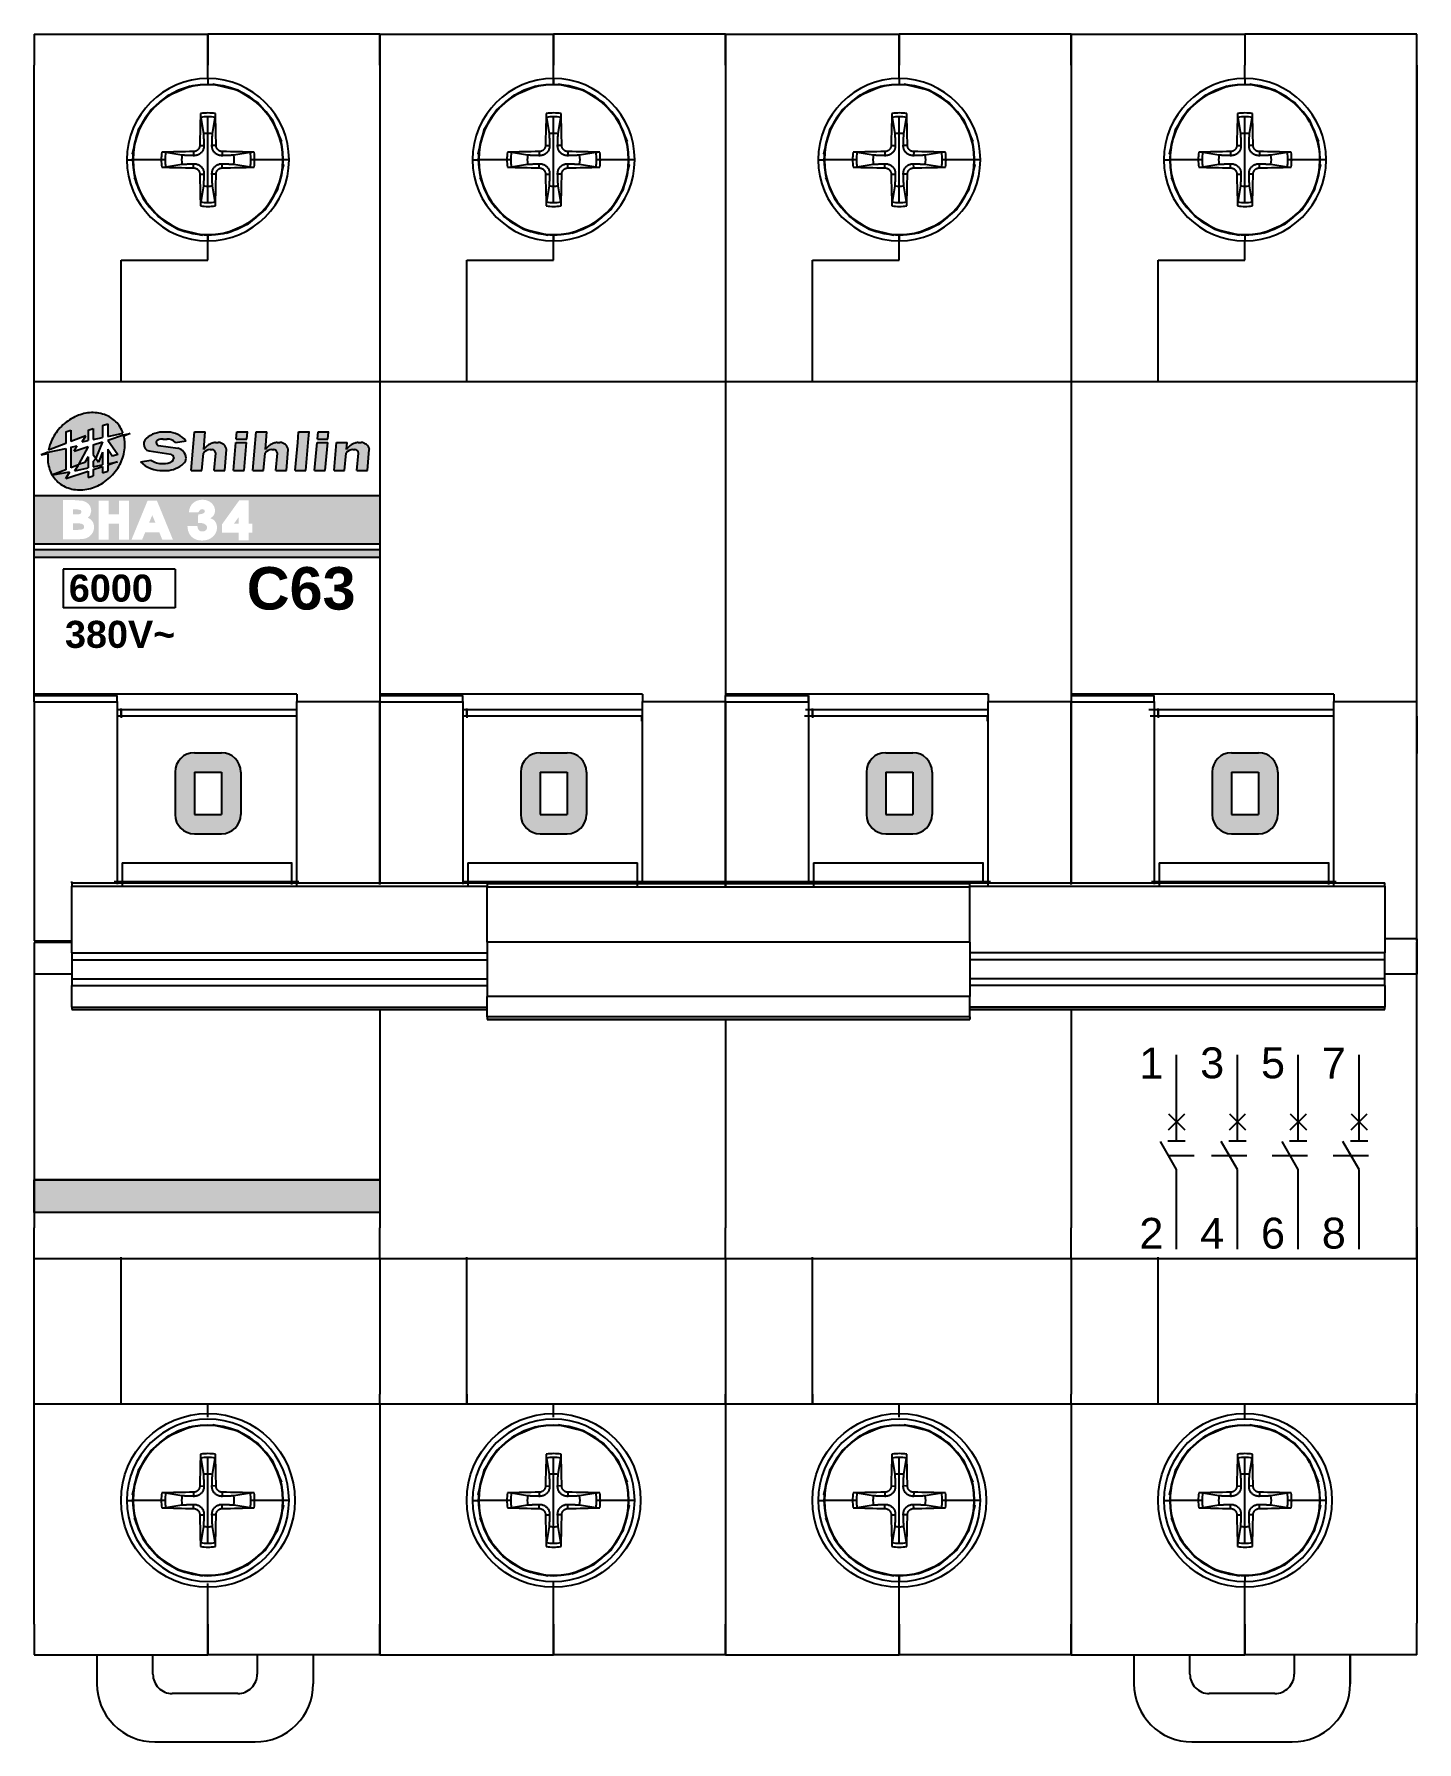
# Model space of a CAD drawing. Header units: inches. Extents: x 274.5 to 346.1, y 101.7 to 190.1.
import ezdxf

# ---------------------------------------------------------------- set-up
doc = ezdxf.new("R2010")
doc.units = ezdxf.units.IN
doc.header["$MEASUREMENT"] = 0
doc.styles.get("Standard").update_dxf_attribs({"font": 'arial.ttf'})

msp = doc.modelspace()

# ---------------------------------------------------------------- texts
for s, insert, char_height, width, attachment_point in [('{\\fArial|b1|i0|c0|p34;6000}', (276.298, 162.161), 1.4, 7.19073, 1), ('{\\fArial|b1|i0|c0|p34;C63}', (285.51, 162.551), 2.2, 5.91194, 1), ('{\\fArial|b1|i0|c0|p34;380V\\fArial|b1|i0|c136|p0;~}', (276.099, 159.769), 1.4, 9.6739, 1), ('1', (332.353, 136.875), 1.6, 1.8, 5), ('3', (335.503, 136.875), 1.6, 1.8, 5), ('5', (338.653, 136.875), 1.6, 1.8, 5), ('7', (341.803, 136.875), 1.6, 1.8, 5), ('2', (332.353, 128.06), 1.6, 1.8, 5), ('4', (335.503, 128.06), 1.6, 1.8, 5), ('6', (338.653, 128.06), 1.6, 1.8, 5), ('8', (341.803, 128.06), 1.6, 1.8, 5)]:
    msp.add_mtext(s, dxfattribs=dict(insert=insert, char_height=char_height, width=width, attachment_point=attachment_point))

# ---------------------------------------------------------------- blocks, each defined once
blk = doc.blocks.new('M_SL_E')
for p, q in [((3.18, 5), (3.56, 5)), ((6.59, 0), (7.03, 5)), ((7.03, 5), (8.4, 5)), ((8.2, 2.73), (8.4, 5)), ((12.42, 4.09), (12.5, 5)), ((12.5, 5), (13.91, 5)), ((13.79, 4.09), (13.87, 5)), ((14.58, 0), (15.01, 5)), ((15.01, 5), (16.38, 5)), ((16.18, 2.73), (16.38, 5)), ((20.37, 3.64), (20.49, 5)), ((20.49, 5), (21.9, 5)), ((21.74, 3.64), (21.86, 5)), ((22.92, 4.09), (23, 5)), ((23, 5), (24.41, 5)), ((24.29, 4.09), (24.37, 5)), ((0.45, 3.49), (0.45, 3.35)), ((1.15, 2.54), (3.93, 2.11)), ((2.35, 3.27), (4.85, 2.89)), ((2.89, 4.09), (3.48, 4.09)), ((4.55, 3.64), (5.91, 3.86)), ((7.96, 0), (8.16, 2.27)), ((9.04, 2.73), (9.28, 2.73)), ((9.56, 0), (9.76, 2.27)), ((9.73, 3.64), (10.09, 3.64)), ((10.93, 0), (11.16, 2.73)), ((12.07, 0), (12.38, 3.64)), ((12.38, 3.64), (13.75, 3.64)), ((12.42, 4.09), (13.79, 4.09)), ((13.44, 0), (13.75, 3.64)), ((15.94, 0), (16.14, 2.27)), ((17.03, 2.73), (17.26, 2.73)), ((17.54, 0), (17.74, 2.27)), ((17.71, 3.64), (18.07, 3.64)), ((18.91, 0), (19.15, 2.73)), ((20.05, 0), (20.37, 3.64)), ((21.42, 0), (21.74, 3.64)), ((22.56, 0), (22.88, 3.64)), ((22.88, 3.64), (24.25, 3.64)), ((22.92, 4.09), (24.29, 4.09)), ((23.93, 0), (24.25, 3.64)), ((25.07, 0), (25.39, 3.64)), ((25.39, 3.64), (26.76, 3.64)), ((26.44, 0), (26.64, 2.27)), ((26.68, 2.73), (26.76, 3.64)), ((27.52, 2.73), (27.76, 2.73)), ((28.04, 0), (28.23, 2.27)), ((28.21, 3.64), (28.57, 3.64)), ((29.4, 0), (29.64, 2.73)), ((0, 1.14), (1.36, 1.36)), ((2.63, 0), (3.37, 0)), ((2.85, 0.91), (3.07, 0.91)), ((4.32, 1.66), (4.32, 1.6)), ((6.59, 0), (7.96, 0)), ((9.56, 0), (10.93, 0)), ((12.07, 0), (13.44, 0)), ((14.58, 0), (15.94, 0)), ((17.54, 0), (18.91, 0)), ((20.05, 0), (21.42, 0)), ((22.56, 0), (23.93, 0)), ((25.07, 0), (26.44, 0)), ((28.04, 0), (29.4, 0))]:
    blk.add_line(p, q)
for centre, radius, start, end in [((2.99, 1.61), 3.39, 86.8217, 130.9829), ((3.37, 1.61), 3.39, 41.5819, 86.8217), ((1.36, 3.49), 0.909, 130.9829, 184.481), ((1.27, 3.35), 0.818, 175.2764, 261.2538), ((2.41, 3.62), 0.364, 115.245, 180), ((2.41, 3.63), 0.364, 181.4669, 261.2538), ((2.91, 2.55), 1.54, 89.0654, 115.245), ((3.45, 2.55), 1.54, 44.8213, 90.9346), ((4.57, 1.58), 1.34, 0.9531, 78.0106), ((9.07, 1.59), 1.14, 91.2377, 143.0819), ((9.96, 1.56), 2.11, 107.9236, 146.5043), ((9.22, 2.19), 0.542, 9.0008, 84.0607), ((9.73, 2.27), 1.36, 90, 107.9236), ((10.08, 2.53), 1.11, 10.2203, 89.3839), ((17.05, 1.59), 1.14, 91.2377, 143.0819), ((17.94, 1.56), 2.11, 107.9236, 146.5043), ((17.2, 2.19), 0.542, 9.0008, 84.0607), ((17.71, 2.27), 1.36, 90, 107.9236), ((18.06, 2.53), 1.11, 10.2203, 89.3839), ((27.55, 1.59), 1.14, 91.2377, 143.0819), ((28.44, 1.56), 2.11, 107.9236, 146.5043), ((27.7, 2.19), 0.542, 9.0008, 84.0607), ((28.21, 2.27), 1.36, 90, 107.9236), ((28.56, 2.53), 1.11, 10.2203, 89.3839), ((2.79, 3.99), 3.99, 225.5962, 272.3288), ((2.85, 3.56), 2.65, 235.9529, 270.039), ((3.01, 3.01), 2.11, 268.4803, 301.1102), ((3.16, 3.68), 3.69, 273.1935, 311.4664), ((3.86, 1.66), 0.455, 0, 81.2538), ((3.86, 1.6), 0.455, 301.1102, 0), ((5, 1.6), 0.909, 311.4664, 0)]:
    blk.add_arc(centre, radius, start, end)
blk = doc.blocks.new('A$C7D7D530F')
for p, q in [((1.274, 3.003), (1.547, 3.092)), ((1.274, 3.003), (1.274, 2.401)), ((1.547, 3.092), (1.547, 2.506)), ((2.319, 2.802), (1.547, 2.506)), ((2.12, 2.483), (2.319, 2.802)), ((2.433, 3.092), (2.705, 3.18)), ((2.433, 3.092), (2.433, 2.55)), ((2.705, 3.18), (2.705, 2.608)), ((2.705, 2.608), (3.182, 2.709)), ((3.182, 3.335), (3.455, 3.424)), ((3.182, 3.335), (3.182, 2.709)), ((3.455, 3.424), (3.455, 2.767)), ((3.455, 2.767), (4.241, 2.934)), ((3.455, 2.582), (4.268, 2.846)), ((4.268, 2.846), (4.613, 2.913)), ((4.613, 2.913), (4.286, 2.781)), ((0.363, 1.955), (0, 1.809)), ((0, 1.809), (0.352, 1.877)), ((0.363, 1.955), (1.274, 2.149)), ((1.274, 2.401), (0.379, 2.058)), ((1.274, 2.149), (1.274, 1.042)), ((1.547, 2.207), (1.87, 2.276)), ((1.547, 2.207), (1.547, 1.147)), ((1.706, 2.013), (1.87, 2.276)), ((1.706, 2.013), (2.433, 2.25)), ((2.433, 2.25), (1.933, 1.322)), ((2.12, 2.483), (2.433, 2.55)), ((2.705, 2.338), (3.182, 2.493)), ((2.705, 2.338), (2.705, 1.836)), ((2.705, 1.836), (2.97, 1.435)), ((3.182, 2.493), (2.834, 1.642)), ((3.182, 1.954), (2.97, 1.435)), ((3.182, 1.954), (3.182, 1.298)), ((3.455, 2.582), (3.983, 1.828)), ((3.455, 2.104), (3.701, 1.752)), ((3.455, 2.104), (3.455, 1.356)), ((3.983, 1.828), (3.701, 1.752)), ((1.274, 1.042), (0.595, 0.781)), ((0.595, 0.781), (1.488, 0.939)), ((1.274, 0.597), (2.433, 0.974)), ((1.274, 0.597), (1.488, 0.939)), ((1.944, 1.299), (1.547, 1.147)), ((1.754, 0.995), (1.944, 1.299)), ((1.754, 0.995), (2.433, 1.139)), ((2.274, 1.413), (1.933, 1.322)), ((2.433, 1.708), (2.274, 1.413)), ((2.433, 1.708), (2.433, 1.139)), ((2.433, 0.974), (2.433, 0.64)), ((2.705, 1.464), (2.84, 1.632)), ((2.705, 1.464), (2.705, 1.197)), ((2.705, 1.197), (3.182, 1.298)), ((2.705, 1.062), (3.182, 1.217)), ((2.705, 1.062), (2.705, 0.729)), ((3.182, 1.217), (3.182, 0.884)), ((3.182, 0.884), (3.455, 0.972)), ((3.455, 1.306), (3.953, 1.468)), ((3.455, 1.356), (3.954, 1.462)), ((3.455, 1.306), (3.455, 0.972)), ((2.433, 0.64), (2.705, 0.729))]:
    blk.add_line(p, q)
for points in [[(3.871, 3.53, 0.114733), (3.277, 3.899, 0.103802), (2.511, 3.993, 0.091344), (1.75, 3.784, 0.08414), (1.052, 3.289, 0.08414), (0.556, 2.591, 0.064723), (0.379, 2.058, 0.064723)], [(0.352, 1.877, 0.005532), (0.348, 1.829, 0.103802), (0.441, 1.064, 0.114733), (0.811, 0.47, 0.114733), (1.405, 0.1, 0.103802), (2.17, 0.007, 0.091344), (2.932, 0.215, 0.08414), (3.63, 0.711, 0.08414), (4.125, 1.409, 0.091344), (4.334, 2.17, 0.082116), (4.286, 2.781, 0.114733)], [(4.241, 2.934, 0.000242), (4.24, 2.936, 0.114733), (3.871, 3.53, 0.114733)]]:
    blk.add_lwpolyline(points, format="xyb")

# ---------------------------------------------------------------- hatches: boundary and pattern name
h = msp.add_hatch(color=256)
h.paths.add_polyline_path([(278.491, 167.255, 0.08414), (278.986, 167.953), (278.986, 167.953), (278.986, 167.953), (278.986, 167.953, 0.091344), (279.195, 168.715, 0.082116), (279.147, 169.325), (279.474, 169.458), (279.129, 169.391), (278.316, 169.126), (278.844, 168.372), (278.562, 168.297), (278.316, 168.649), (278.316, 167.901), (278.765, 167.996), (278.316, 167.85), (278.316, 167.517), (278.043, 167.428), (278.043, 167.762), (277.566, 167.607), (277.566, 167.273), (277.294, 167.185), (277.294, 167.518), (276.135, 167.142), (276.349, 167.483), (275.456, 167.326), (276.135, 167.587), (276.135, 168.694), (275.224, 168.5), (274.861, 168.354), (275.213, 168.422, 0.005532), (275.209, 168.374, 0.103802), (275.302, 167.608, 0.114733), (275.672, 167.014, 0.114733), (276.266, 166.645, 0.103802), (277.031, 166.551, 0.091344), (277.793, 166.76, 0.08414)])
h.paths.add_polyline_path([(277.294, 168.794), (276.567, 168.558), (276.731, 168.82), (276.408, 168.752), (276.408, 167.691), (276.805, 167.844), (276.615, 167.539), (277.294, 167.684), (277.294, 168.253), (277.135, 167.958), (276.794, 167.866)], flags=17)
h.paths.add_polyline_path([(278.043, 169.038), (277.566, 168.883), (277.566, 168.381), (277.695, 168.186)], flags=17)
h.paths.add_polyline_path([(278.043, 168.498), (277.831, 167.98), (277.701, 168.177), (277.566, 168.008), (277.566, 167.742), (278.043, 167.843)], flags=17)
h.paths.add_polyline_path([(278.043, 169.88), (278.316, 169.969), (278.316, 169.312), (279.102, 169.479, 0.000295), (279.101, 169.48, -0.000242), (279.102, 169.479, 0.000242), (279.101, 169.48, 0.114733), (278.732, 170.074, 0.114733), (278.138, 170.444, 0.103802), (277.372, 170.538, 0.091344), (276.611, 170.329, 0.08414), (275.913, 169.833, 0.08414), (275.417, 169.135, 0.064723), (275.24, 168.602), (276.135, 168.946), (276.135, 169.548), (276.408, 169.637), (276.408, 169.05), (277.18, 169.347), (276.981, 169.028), (277.294, 169.094), (277.294, 169.637), (277.566, 169.725), (277.566, 169.152), (278.043, 169.254)])
h = msp.add_hatch(color=256)
h.paths.add_polyline_path([(281.176, 169.181), (281.373, 169.181, -0.203967), (281.82, 168.999), (282.365, 169.09, 0.2), (281.425, 169.544), (281.275, 169.544, 0.195111), (280.309, 169.214, 0.237764), (280.185, 168.911, 0.393797), (280.461, 168.56), (281.575, 168.389, -0.370178), (281.729, 168.209), (281.729, 168.09, -0.175919), (281.184, 167.908), (281.142, 167.908, -0.149835), (280.547, 168.09), (280.002, 167.999, 0.185678), (281.054, 167.544), (281.348, 167.544, 0.168567), (282.243, 167.912, 0.214991), (282.365, 168.184, 0.349497), (281.94, 168.701), (280.943, 168.854, -0.615274), (280.863, 169.101, -0.133531)])
h.paths.add_polyline_path([(282.638, 167.544), (283.186, 167.544), (283.265, 168.453, -0.241554), (283.639, 168.635), (283.667, 168.635, -0.548279), (283.895, 168.349), (283.825, 167.544), (284.372, 167.544), (284.468, 168.635, 0.359842), (284.037, 168.999), (283.893, 168.999, 0.078367), (283.725, 168.972, 0.169948), (283.281, 168.635), (283.361, 169.544), (282.813, 169.544)])
h.paths.add_polyline_path([(284.828, 167.544), (285.376, 167.544), (285.503, 168.999), (284.956, 168.999)])
h.paths.add_polyline_path([(285.519, 169.181), (285.551, 169.544), (285.003, 169.544), (284.972, 169.181)])
h.paths.add_polyline_path([(285.832, 167.544), (286.38, 167.544), (286.459, 168.453, -0.241554), (286.833, 168.635), (286.861, 168.635, -0.548279), (287.089, 168.349), (287.018, 167.544), (287.566, 167.544), (287.661, 168.635, 0.359842), (287.231, 168.999), (287.087, 168.999, 0.078367), (286.919, 168.972, 0.169948), (286.475, 168.635), (286.555, 169.544), (286.007, 169.544)])
h.paths.add_polyline_path([(288.697, 168.999), (288.745, 169.544), (288.197, 169.544), (288.15, 168.999), (288.022, 167.544), (288.57, 167.544)])
h.paths.add_polyline_path([(289.026, 167.544), (289.574, 167.544), (289.701, 168.999), (289.153, 168.999)])
h.paths.add_polyline_path([(289.201, 169.544), (289.169, 169.181), (289.717, 169.181), (289.749, 169.544)])
h.paths.add_polyline_path([(290.03, 167.544), (290.577, 167.544), (290.657, 168.453, -0.241554), (291.031, 168.635), (291.059, 168.635, -0.548279), (291.287, 168.349), (291.216, 167.544), (291.764, 167.544), (291.859, 168.635, 0.359842), (291.429, 168.999), (291.285, 168.999, 0.078367), (291.117, 168.972, 0.169948), (290.673, 168.635), (290.705, 168.999), (290.157, 168.999)])
at = {"linetype": 'Continuous'}
h = msp.add_hatch(color=256, dxfattribs=at)
h.paths.add_polyline_path([(292.402, 166.244), (274.502, 166.244), (274.502, 163.744), (292.402, 163.744)])
edge = h.paths.add_edge_path(flags=16)
edge.add_spline(control_points=[(278.895, 165.99), (278.895, 165.99), (278.895, 165.395), (278.895, 165.28), (278.795, 165.28), (278.465, 165.28), (278.365, 165.28), (278.365, 165.395), (278.365, 165.99), (278.365, 165.99), (278.365, 165.99), (277.836, 165.99), (277.836, 165.99), (277.836, 165.99), (277.836, 163.968), (277.836, 163.968), (277.836, 163.968), (278.365, 163.968), (278.365, 163.968), (278.365, 163.968), (278.365, 164.675), (278.365, 164.793), (278.465, 164.793), (278.795, 164.793), (278.895, 164.793), (278.895, 164.675), (278.895, 163.968), (278.895, 163.968), (278.895, 163.968), (279.422, 163.968), (279.422, 163.968), (279.422, 163.968), (279.422, 165.99), (279.422, 165.99), (279.422, 165.99), (278.895, 165.99), (278.895, 165.99)], knot_values=[0, 0, 0, 0, 1, 1, 1, 2, 2, 2, 3, 3, 3, 4, 4, 4, 5, 5, 5, 6, 6, 6, 7, 7, 7, 8, 8, 8, 9, 9, 9, 10, 10, 10, 11, 11, 11, 12, 12, 12, 12], degree=3, periodic=0)
edge = h.paths.add_edge_path(flags=16)
edge.add_spline(control_points=[(280.377, 165.99), (280.377, 165.99), (280.859, 165.99), (280.859, 165.99)], knot_values=[7, 7, 7, 7, 8, 8, 8, 8], degree=3, periodic=0)
edge.add_line((280.859, 165.99), (281.688, 163.968))
edge.add_spline(control_points=[(281.688, 163.968), (281.688, 163.968), (281.138, 163.968), (281.138, 163.968)], knot_values=[5, 5, 5, 5, 6, 6, 6, 6], degree=3, periodic=0)
edge.add_line((281.138, 163.968), (280.981, 164.356))
edge.add_spline(control_points=[(280.981, 164.356), (280.901, 164.356), (280.334, 164.356), (280.256, 164.356)], knot_values=[3, 3, 3, 3, 4, 4, 4, 4], degree=3, periodic=0)
edge.add_line((280.256, 164.356), (280.093, 163.968))
edge.add_spline(control_points=[(280.093, 163.968), (280.093, 163.968), (279.543, 163.968), (279.543, 163.968)], knot_values=[1, 1, 1, 1, 2, 2, 2, 2], degree=3, periodic=0)
edge.add_line((279.543, 163.968), (280.377, 165.99))
edge = h.paths.add_edge_path(flags=0)
edge.add_line((280.619, 165.237), (280.782, 164.844))
edge.add_spline(control_points=[(280.782, 164.844), (280.679, 164.844), (280.558, 164.844), (280.454, 164.844)], knot_values=[1, 1, 1, 1, 2, 2, 2, 2], degree=3, periodic=0)
edge.add_line((280.454, 164.844), (280.619, 165.237))
edge = h.paths.add_edge_path(flags=16)
edge.add_spline(control_points=[(277.457, 165.451), (277.457, 165.451), (277.404, 165.239), (277.395, 165.223)], knot_values=[8, 8, 8, 8, 8.99999, 8.99999, 8.99999, 8.99999], degree=3, periodic=0)
edge.add_spline(control_points=[(277.395, 165.223), (277.395, 165.223), (277.395, 165.223), (277.395, 165.223)], knot_values=[7.99999, 7.99999, 7.99999, 7.99999, 8, 8, 8, 8], degree=3, periodic=0)
edge.add_spline(control_points=[(277.395, 165.223), (277.395, 165.223), (277.32, 165.144), (277.285, 165.107)], knot_values=[7, 7, 7, 7, 7.99999, 7.99999, 7.99999, 7.99999], degree=3, periodic=0)
edge.add_spline(control_points=[(277.285, 165.107), (277.384, 165.052), (277.465, 164.999), (277.506, 164.939)], knot_values=[6, 6, 6, 6, 7, 7, 7, 7], degree=3, periodic=0)
edge.add_spline(control_points=[(277.506, 164.939), (277.571, 164.847), (277.604, 164.737), (277.604, 164.613), (277.604, 164.494), (277.57, 164.383), (277.504, 164.285)], knot_values=[4, 4, 4, 4, 5, 5, 5, 6, 6, 6, 6], degree=3, periodic=0)
edge.add_spline(control_points=[(277.504, 164.285), (277.439, 164.188), (277.353, 164.114), (277.249, 164.065)], knot_values=[3, 3, 3, 3, 4, 4, 4, 4], degree=3, periodic=0)
edge.add_spline(control_points=[(277.249, 164.065), (277.148, 164.018), (277.01, 163.994), (276.838, 163.994)], knot_values=[2, 2, 2, 2, 3, 3, 3, 3], degree=3, periodic=0)
edge.add_spline(control_points=[(276.838, 163.994), (276.838, 163.994), (276.002, 163.994), (276.002, 163.994)], knot_values=[1, 1, 1, 1, 2, 2, 2, 2], degree=3, periodic=0)
edge.add_spline(control_points=[(276.002, 163.994), (276.002, 163.994), (276.002, 166.016), (276.002, 166.016)], knot_values=[0, 0, 0, 0, 1, 1, 1, 1], degree=3, periodic=0)
edge.add_spline(control_points=[(276.002, 166.016), (276.002, 166.016), (276.593, 166.016), (276.593, 166.016)], knot_values=[13, 13, 13, 13, 14, 14, 14, 14], degree=3, periodic=0)
edge.add_spline(control_points=[(276.593, 166.016), (276.593, 166.016), (277.004, 165.982), (277.01, 165.981)], knot_values=[12, 12, 12, 12, 13, 13, 13, 13], degree=3, periodic=0)
edge.add_spline(control_points=[(277.01, 165.981), (277.144, 165.948), (277.253, 165.884), (277.334, 165.793)], knot_values=[11, 11, 11, 11, 12, 12, 12, 12], degree=3, periodic=0)
edge.add_spline(control_points=[(277.334, 165.793), (277.415, 165.7), (277.457, 165.589), (277.457, 165.456), (277.457, 165.454), (277.457, 165.452), (277.457, 165.451)], knot_values=[9, 9, 9, 9, 10, 10, 10, 11, 11, 11, 11], degree=3, periodic=0)
edge = h.paths.add_edge_path(flags=0)
edge.add_spline(control_points=[(276.904, 165.317), (276.933, 165.34), (276.947, 165.37), (276.947, 165.412), (276.947, 165.449), (276.934, 165.476), (276.908, 165.497)], knot_values=[1, 1, 1, 1, 2, 2, 2, 3, 3, 3, 3], degree=3, periodic=0)
edge.add_spline(control_points=[(276.904, 165.317), (276.872, 165.291), (276.815, 165.278), (276.738, 165.278)], knot_values=[3, 3, 3, 3, 4, 4, 4, 4], degree=3, periodic=0)
edge.add_spline(control_points=[(276.738, 165.278), (276.738, 165.278), (276.528, 165.278), (276.522, 165.278)], knot_values=[4, 4, 4, 4, 5, 5, 5, 5], degree=3, periodic=0)
edge.add_spline(control_points=[(276.522, 165.278), (276.522, 165.327), (276.522, 165.484), (276.522, 165.533)], knot_values=[5, 5, 5, 5, 6, 6, 6, 6], degree=3, periodic=0)
edge.add_spline(control_points=[(276.522, 165.533), (276.537, 165.533), (276.753, 165.533), (276.753, 165.533)], knot_values=[6, 6, 6, 6, 7, 7, 7, 7], degree=3, periodic=0)
edge.add_spline(control_points=[(276.753, 165.533), (276.753, 165.533), (276.908, 165.497), (276.908, 165.497)], knot_values=[0, 0, 0, 0, 0.99999, 0.99999, 0.99999, 0.99999], degree=3, periodic=0)
edge = h.paths.add_edge_path(flags=0)
edge.add_spline(control_points=[(277.035, 164.521), (277.071, 164.545), (277.088, 164.579), (277.088, 164.626), (277.088, 164.684), (277.066, 164.726), (277.019, 164.76)], knot_values=[1, 1, 1, 1, 2, 2, 2, 3, 3, 3, 3], degree=3, periodic=0)
edge.add_spline(control_points=[(277.035, 164.521), (277.011, 164.505), (276.941, 164.477), (276.75, 164.477)], knot_values=[3, 3, 3, 3, 4, 4, 4, 4], degree=3, periodic=0)
edge.add_spline(control_points=[(276.75, 164.477), (276.75, 164.477), (276.535, 164.477), (276.522, 164.477)], knot_values=[4, 4, 4, 4, 5, 5, 5, 5], degree=3, periodic=0)
edge.add_spline(control_points=[(276.522, 164.477), (276.522, 164.531), (276.522, 164.763), (276.522, 164.817)], knot_values=[5, 5, 5, 5, 6, 6, 6, 6], degree=3, periodic=0)
edge.add_spline(control_points=[(276.522, 164.817), (276.525, 164.817), (276.734, 164.817), (276.734, 164.817)], knot_values=[6, 6, 6, 6, 7, 7, 7, 7], degree=3, periodic=0)
edge.add_spline(control_points=[(276.734, 164.817), (276.868, 164.817), (276.967, 164.797), (277.019, 164.76)], knot_values=[0, 0, 0, 0, 1, 1, 1, 1], degree=3, periodic=0)
edge = h.paths.add_edge_path(flags=16)
edge.add_spline(control_points=[(282.708, 165.84), (282.61, 165.745), (282.549, 165.618), (282.528, 165.464), (282.528, 165.464), (282.517, 165.384), (282.517, 165.384), (282.517, 165.384), (283.001, 165.384), (283.001, 165.384), (283.001, 165.384), (283.033, 165.432), (283.033, 165.432), (283.033, 165.432), (283.098, 165.517), (283.098, 165.517), (283.098, 165.517), (283.206, 165.551), (283.206, 165.551), (283.206, 165.551), (283.31, 165.519), (283.31, 165.519), (283.31, 165.518), (283.343, 165.445), (283.343, 165.445), (283.343, 165.445), (283.319, 165.375), (283.319, 165.375), (283.319, 165.375), (283.242, 165.316), (283.242, 165.316), (283.242, 165.316), (283.002, 165.271), (283.002, 165.271), (283.002, 165.271), (282.995, 165.212), (282.995, 165.212), (282.995, 165.212), (282.995, 164.836), (282.995, 164.836), (282.995, 164.836), (283.064, 164.835), (283.064, 164.835), (283.197, 164.833), (283.297, 164.807), (283.363, 164.758), (283.425, 164.712), (283.453, 164.662), (283.453, 164.598), (283.453, 164.541), (283.432, 164.494), (283.388, 164.454), (283.343, 164.412), (283.286, 164.392), (283.215, 164.392), (283.146, 164.392), (283.092, 164.409), (283.049, 164.446), (283.007, 164.482), (282.978, 164.541), (282.965, 164.621), (282.965, 164.621), (282.955, 164.68), (282.955, 164.68), (282.955, 164.68), (282.441, 164.68), (282.441, 164.68), (282.441, 164.68), (282.446, 164.605), (282.446, 164.605), (282.459, 164.397), (282.534, 164.229), (282.671, 164.106), (282.806, 163.984), (282.982, 163.922), (283.194, 163.922), (283.416, 163.922), (283.603, 163.987), (283.748, 164.115), (283.896, 164.246), (283.971, 164.408), (283.971, 164.597), (283.971, 164.728), (283.931, 164.844), (283.853, 164.941), (283.799, 165.008), (283.712, 165.042), (283.63, 165.081), (283.684, 165.119), (283.746, 165.152), (283.782, 165.201), (283.839, 165.282), (283.868, 165.373), (283.868, 165.471), (283.868, 165.626), (283.803, 165.761), (283.677, 165.872), (283.553, 165.981), (283.398, 166.036), (283.216, 166.036), (283.014, 166.036), (282.843, 165.97), (282.708, 165.84)], knot_values=[0, 0, 0, 0, 1, 1, 1, 2, 2, 2, 3, 3, 3, 4, 4, 4, 5, 5, 5, 6, 6, 6, 7, 7, 7, 8, 8, 8, 9, 9, 9, 10, 10, 10, 11, 11, 11, 12, 12, 12, 13, 13, 13, 14, 14, 14, 15, 15, 15, 16, 16, 16, 17, 17, 17, 18, 18, 18, 19, 19, 19, 20, 20, 20, 21, 21, 21, 22, 22, 22, 23, 23, 23, 24, 24, 24, 25, 25, 25, 26, 26, 26, 27, 27, 27, 28, 28, 28, 29, 29, 29, 30, 30, 30, 31, 31, 31, 32, 32, 32, 33, 33, 33, 34, 34, 34, 34], degree=3, periodic=0)
edge = h.paths.add_edge_path(flags=16)
edge.add_line((284.222, 164.751), (285.125, 166.009))
edge.add_spline(control_points=[(285.125, 166.009), (285.125, 166.009), (285.613, 166.009), (285.613, 166.009)], knot_values=[10, 10, 10, 10, 11, 11, 11, 11], degree=3, periodic=0)
edge.add_line((285.613, 166.009), (285.613, 164.799))
edge.add_spline(control_points=[(285.613, 164.799), (285.665, 164.799), (285.792, 164.799), (285.792, 164.799)], knot_values=[8.000011, 8.000011, 8.000011, 8.000011, 9, 9, 9, 9], degree=3, periodic=0)
edge.add_spline(control_points=[(285.792, 164.799), (285.792, 164.799), (285.792, 164.799), (285.792, 164.799)], knot_values=[8, 8, 8, 8, 8.000011, 8.000011, 8.000011, 8.000011], degree=3, periodic=0)
edge.add_line((285.792, 164.799), (285.792, 164.327))
edge.add_spline(control_points=[(285.792, 164.327), (285.792, 164.327), (285.665, 164.327), (285.613, 164.327)], knot_values=[6, 6, 6, 6, 6.999989, 6.999989, 6.999989, 6.999989], degree=3, periodic=0)
edge.add_spline(control_points=[(285.613, 164.327), (285.613, 164.232), (285.613, 163.941), (285.613, 163.941)], knot_values=[5.00001, 5.00001, 5.00001, 5.00001, 6, 6, 6, 6], degree=3, periodic=0)
edge.add_line((285.613, 163.941), (285.097, 163.941))
edge.add_spline(control_points=[(285.097, 163.941), (285.097, 163.941), (285.097, 164.232), (285.097, 164.327)], knot_values=[3, 3, 3, 3, 3.99999, 3.99999, 3.99999, 3.99999], degree=3, periodic=0)
edge.add_line((285.097, 164.327), (284.222, 164.327))
edge.add_spline(control_points=[(284.222, 164.327), (284.222, 164.327), (284.222, 164.751), (284.222, 164.751)], knot_values=[1, 1, 1, 1, 2, 2, 2, 2], degree=3, periodic=0)
edge = h.paths.add_edge_path(flags=16)
edge.add_line((284.848, 164.799), (285.097, 165.141))
edge.add_spline(control_points=[(285.097, 165.141), (285.097, 164.986), (285.097, 164.867), (285.097, 164.799)], knot_values=[0, 0, 0, 0, 1, 1, 1, 1], degree=3, periodic=0)
edge.add_spline(control_points=[(285.097, 164.799), (285.032, 164.799), (284.953, 164.799), (284.848, 164.799)], knot_values=[1, 1, 1, 1, 2, 2, 2, 2], degree=3, periodic=0)
for points in [[(292.402, 163.044), (292.402, 163.444), (274.502, 163.444), (274.502, 163.044)], [(292.402, 130.838), (274.502, 130.838), (274.502, 129.138), (292.402, 129.138)]]:
    msp.add_hatch(color=256).paths.add_polyline_path(points)
h = msp.add_hatch(color=256)
h.paths.add_polyline_path([(285.202, 151.942, 0.414214), (284.202, 152.942), (282.802, 152.942, 0.414214), (281.802, 151.942), (281.802, 149.742, 0.414214), (282.802, 148.742), (284.202, 148.742, 0.414214), (285.202, 149.742)])
h.paths.add_polyline_path([(282.802, 151.942), (284.202, 151.942), (284.202, 149.742), (282.802, 149.742)], flags=16)
h = msp.add_hatch(color=256)
h.paths.add_polyline_path([(303.102, 151.942, 0.414214), (302.102, 152.942), (300.702, 152.942, 0.414214), (299.702, 151.942), (299.702, 149.742, 0.414214), (300.702, 148.742), (302.102, 148.742, 0.414214), (303.102, 149.742)])
h.paths.add_polyline_path([(300.702, 151.942), (302.102, 151.942), (302.102, 149.742), (300.702, 149.742)], flags=16)
h = msp.add_hatch(color=256)
h.paths.add_polyline_path([(321.002, 151.942, 0.414214), (320.002, 152.942), (318.602, 152.942, 0.414214), (317.602, 151.942), (317.602, 149.742, 0.414214), (318.602, 148.742), (320.002, 148.742, 0.414214), (321.002, 149.742)])
h.paths.add_polyline_path([(318.602, 151.942), (320.002, 151.942), (320.002, 149.742), (318.602, 149.742)], flags=16)
h = msp.add_hatch(color=256)
h.paths.add_polyline_path([(338.902, 151.942, 0.414214), (337.902, 152.942), (336.502, 152.942, 0.414214), (335.502, 151.942), (335.502, 149.742, 0.414214), (336.502, 148.742), (337.902, 148.742, 0.414214), (338.902, 149.742)])
h.paths.add_polyline_path([(336.502, 151.942), (337.902, 151.942), (337.902, 149.742), (336.502, 149.742)], flags=16)

# ---------------------------------------------------------------- linework, layer by layer
for p, q in [((274.502, 190.138), (283.502, 190.138)), ((274.502, 190.138), (274.502, 188.538)), ((283.502, 188.538), (283.502, 190.138)), ((292.402, 190.138), (283.502, 190.138)), ((283.502, 190.138), (283.502, 188.538)), ((292.402, 190.138), (301.402, 190.138)), ((292.402, 190.138), (292.402, 188.538)), ((292.402, 188.538), (292.402, 190.138)), ((301.402, 188.538), (301.402, 190.138)), ((310.302, 190.138), (301.402, 190.138)), ((301.402, 190.138), (301.402, 188.538)), ((310.302, 190.138), (319.302, 190.138)), ((310.302, 190.138), (310.302, 188.538)), ((310.302, 188.538), (310.302, 190.138)), ((319.302, 188.538), (319.302, 190.138)), ((328.202, 190.138), (319.302, 190.138)), ((319.302, 190.138), (319.302, 188.538)), ((328.202, 190.138), (337.202, 190.138)), ((328.202, 190.138), (328.202, 188.538)), ((328.202, 188.538), (328.202, 190.138)), ((346.102, 190.138), (337.202, 190.138)), ((337.202, 190.138), (337.202, 188.538)), ((346.102, 188.538), (346.102, 190.138)), ((346.102, 188.576), (346.102, 189.576)), ((274.502, 155.911), (274.502, 188.538)), ((283.502, 187.838), (283.502, 188.538)), ((292.402, 188.538), (292.402, 155.572)), ((301.402, 187.838), (301.402, 188.538)), ((310.302, 188.538), (310.302, 155.911)), ((319.302, 187.838), (319.302, 188.538)), ((328.202, 188.538), (328.202, 155.572)), ((337.202, 187.838), (337.202, 188.538)), ((346.102, 155.572), (346.102, 188.576)), ((346.102, 188.538), (346.102, 172.138)), ((283.502, 187.838), (283.502, 187.538)), ((301.402, 187.538), (301.402, 187.838)), ((301.402, 187.838), (301.402, 187.538)), ((319.302, 187.838), (319.302, 187.538)), ((337.202, 187.838), (337.202, 187.538)), ((283.126, 185.827), (283.27, 184.984)), ((283.502, 185.004), (283.502, 185.859)), ((283.734, 184.984), (283.878, 185.827)), ((301.026, 185.827), (301.17, 184.984)), ((301.402, 185.004), (301.402, 185.859)), ((301.634, 184.984), (301.778, 185.827)), ((318.926, 185.827), (319.07, 184.984)), ((319.302, 185.004), (319.302, 185.859)), ((319.534, 184.984), (319.678, 185.827)), ((336.826, 185.827), (336.97, 184.984)), ((337.202, 185.004), (337.202, 185.859)), ((337.434, 184.984), (337.578, 185.827)), ((283.502, 183.638), (283.502, 185.004)), ((301.402, 183.638), (301.402, 185.004)), ((319.302, 183.638), (319.302, 185.004)), ((337.202, 183.638), (337.202, 185.004)), ((282.155, 183.869), (281.313, 184.014)), ((282.758, 184.06), (282.759, 183.846)), ((283.08, 184.382), (283.294, 184.381)), ((283.924, 184.382), (283.71, 184.381)), ((284.246, 184.06), (284.245, 183.846)), ((285.691, 184.014), (284.848, 183.869)), ((300.055, 183.869), (299.213, 184.014)), ((300.658, 184.06), (300.659, 183.846)), ((300.98, 184.382), (301.194, 184.381)), ((301.824, 184.382), (301.61, 184.381)), ((302.146, 184.06), (302.145, 183.846)), ((303.591, 184.014), (302.748, 183.869)), ((317.955, 183.869), (317.113, 184.014)), ((318.558, 184.06), (318.559, 183.846)), ((318.88, 184.382), (319.094, 184.381)), ((319.724, 184.382), (319.51, 184.381)), ((320.046, 184.06), (320.045, 183.846)), ((321.491, 184.014), (320.648, 183.869)), ((335.855, 183.869), (335.013, 184.014)), ((336.458, 184.06), (336.459, 183.846)), ((336.78, 184.382), (336.994, 184.381)), ((337.624, 184.382), (337.41, 184.381)), ((337.946, 184.06), (337.945, 183.846)), ((339.391, 184.014), (338.548, 183.869)), ((279.302, 183.638), (279.602, 183.638)), ((281.082, 183.638), (279.622, 183.638)), ((281.281, 183.638), (281.082, 183.638)), ((281.313, 183.261), (282.155, 183.406)), ((282.758, 183.216), (282.759, 183.43)), ((283.502, 182.271), (283.502, 183.638)), ((284.246, 183.216), (284.245, 183.43)), ((284.848, 183.406), (285.691, 183.261)), ((285.922, 183.638), (285.723, 183.638)), ((287.381, 183.638), (285.922, 183.638)), ((287.702, 183.638), (287.402, 183.638)), ((297.202, 183.638), (297.502, 183.638)), ((298.982, 183.638), (297.522, 183.638)), ((299.181, 183.638), (298.982, 183.638)), ((299.213, 183.261), (300.055, 183.406)), ((300.658, 183.216), (300.659, 183.43)), ((301.402, 182.271), (301.402, 183.638)), ((302.146, 183.216), (302.145, 183.43)), ((302.748, 183.406), (303.591, 183.261)), ((303.822, 183.638), (303.623, 183.638)), ((305.281, 183.638), (303.822, 183.638)), ((305.602, 183.638), (305.302, 183.638)), ((315.102, 183.638), (315.402, 183.638)), ((316.882, 183.638), (315.422, 183.638)), ((317.081, 183.638), (316.882, 183.638)), ((317.113, 183.261), (317.955, 183.406)), ((318.558, 183.216), (318.559, 183.43)), ((319.302, 182.271), (319.302, 183.638)), ((320.046, 183.216), (320.045, 183.43)), ((320.648, 183.406), (321.491, 183.261)), ((321.722, 183.638), (321.523, 183.638)), ((323.181, 183.638), (321.722, 183.638)), ((323.502, 183.638), (323.202, 183.638)), ((333.002, 183.638), (333.302, 183.638)), ((334.782, 183.638), (333.322, 183.638)), ((334.981, 183.638), (334.782, 183.638)), ((335.013, 183.261), (335.855, 183.406)), ((336.458, 183.216), (336.459, 183.43)), ((337.202, 182.271), (337.202, 183.638)), ((337.946, 183.216), (337.945, 183.43)), ((338.548, 183.406), (339.391, 183.261)), ((339.622, 183.638), (339.423, 183.638)), ((341.081, 183.638), (339.622, 183.638)), ((341.402, 183.638), (341.102, 183.638)), ((283.08, 182.893), (283.294, 182.895)), ((283.27, 182.291), (283.126, 181.449)), ((283.502, 181.416), (283.502, 182.271)), ((283.924, 182.893), (283.71, 182.895)), ((283.878, 181.449), (283.734, 182.291)), ((300.98, 182.893), (301.194, 182.895)), ((301.17, 182.291), (301.026, 181.449)), ((301.402, 181.416), (301.402, 182.271)), ((301.824, 182.893), (301.61, 182.895)), ((301.778, 181.449), (301.634, 182.291)), ((318.88, 182.893), (319.094, 182.895)), ((319.07, 182.291), (318.926, 181.449)), ((319.302, 181.416), (319.302, 182.271)), ((319.724, 182.893), (319.51, 182.895)), ((319.678, 181.449), (319.534, 182.291)), ((336.78, 182.893), (336.994, 182.895)), ((336.97, 182.291), (336.826, 181.449)), ((337.202, 181.416), (337.202, 182.271)), ((337.624, 182.893), (337.41, 182.895)), ((337.578, 181.449), (337.434, 182.291)), ((283.502, 179.438), (283.502, 179.738)), ((283.502, 179.738), (283.502, 179.438)), ((301.402, 179.438), (301.402, 179.738)), ((301.402, 179.738), (301.402, 179.438)), ((319.302, 179.438), (319.302, 179.738)), ((319.302, 179.738), (319.302, 179.438)), ((337.202, 179.738), (337.202, 179.438)), ((283.502, 178.438), (283.502, 179.438)), ((301.402, 178.438), (301.402, 179.438)), ((319.302, 178.438), (319.302, 179.438)), ((337.202, 178.438), (337.202, 179.438)), ((279.002, 178.438), (283.502, 178.438)), ((279.002, 172.138), (279.002, 178.437)), ((296.902, 178.438), (301.402, 178.438)), ((296.902, 172.138), (296.902, 178.437)), ((314.802, 178.438), (319.302, 178.438)), ((314.802, 172.138), (314.802, 178.437)), ((332.702, 178.438), (337.202, 178.438)), ((332.702, 172.138), (332.702, 178.437)), ((292.402, 172.138), (274.502, 172.138)), ((292.402, 172.138), (274.502, 172.138)), ((292.402, 172.138), (274.502, 172.138)), ((310.302, 172.138), (292.402, 172.138)), ((328.202, 172.138), (310.302, 172.138)), ((346.102, 172.138), (328.202, 172.138)), ((292.402, 166.244), (274.502, 166.244)), ((292.402, 163.744), (274.502, 163.744)), ((292.402, 163.444), (274.502, 163.444)), ((292.402, 163.044), (274.502, 163.044)), ((276.002, 162.444), (276.002, 160.444)), ((281.802, 162.444), (276.002, 162.444)), ((281.802, 162.444), (281.802, 160.444)), ((281.802, 160.444), (276.002, 160.444)), ((288.102, 155.979), (274.502, 155.979)), ((274.502, 155.911), (278.802, 155.911)), ((274.502, 155.572), (274.502, 155.911)), ((278.802, 155.572), (278.802, 155.911)), ((278.802, 155.588), (278.802, 146.143)), ((288.102, 155.979), (288.102, 155.572)), ((288.102, 146.007), (288.102, 155.588)), ((306.002, 155.979), (292.402, 155.979)), ((292.402, 155.911), (296.702, 155.911)), ((292.402, 155.588), (292.402, 146.143)), ((292.402, 146.111), (292.402, 155.588)), ((296.702, 155.572), (296.702, 155.911)), ((296.702, 155.588), (296.702, 146.143)), ((306.002, 155.979), (306.002, 155.572)), ((306.002, 146.273), (306.002, 155.588)), ((323.902, 155.979), (310.302, 155.979)), ((310.302, 155.911), (314.602, 155.911)), ((310.302, 155.572), (310.302, 155.911)), ((310.302, 155.588), (310.302, 146.037)), ((310.302, 146.007), (310.302, 155.588)), ((314.602, 155.911), (314.602, 155.138)), ((314.602, 155.572), (314.602, 155.911)), ((314.602, 155.588), (314.602, 146.273)), ((323.902, 155.979), (323.902, 155.572)), ((323.902, 146.007), (323.902, 155.588)), ((341.802, 155.979), (328.202, 155.979)), ((328.202, 155.911), (332.502, 155.911)), ((328.202, 155.588), (328.202, 146.143)), ((328.202, 146.111), (328.202, 155.588)), ((332.502, 155.572), (332.502, 155.911)), ((332.502, 155.588), (332.502, 146.143)), ((341.802, 155.979), (341.802, 155.572)), ((341.802, 146.007), (341.802, 155.588)), ((274.502, 155.572), (278.802, 155.572)), ((274.502, 155.572), (274.502, 143.195)), ((288.102, 155.166), (278.802, 155.166)), ((288.052, 154.838), (278.802, 154.838)), ((279.002, 154.795), (279.002, 155.234)), ((279.002, 155.181), (279.002, 154.741)), ((292.402, 155.572), (288.102, 155.572)), ((292.402, 155.572), (296.702, 155.572)), ((306.002, 155.166), (296.702, 155.166)), ((305.952, 154.838), (296.702, 154.838)), ((296.902, 154.795), (296.902, 155.234)), ((296.902, 155.181), (296.902, 154.741)), ((305.952, 154.838), (305.952, 154.568)), ((310.302, 155.572), (306.002, 155.572)), ((310.302, 155.572), (314.602, 155.572)), ((323.852, 154.838), (314.396, 154.838)), ((323.902, 155.166), (314.436, 155.166)), ((314.802, 154.795), (314.802, 155.234)), ((314.802, 155.181), (314.802, 154.741)), ((323.852, 154.838), (323.852, 154.568)), ((328.202, 155.572), (323.902, 155.572)), ((328.202, 155.572), (332.502, 155.572)), ((341.802, 155.166), (332.227, 155.166)), ((341.752, 154.838), (332.295, 154.838)), ((332.702, 154.795), (332.702, 155.234)), ((332.702, 155.181), (332.702, 154.741)), ((346.102, 155.572), (341.802, 155.572)), ((346.102, 143.304), (346.102, 155.572)), ((346.102, 154.837), (346.102, 155.159)), ((346.102, 154.837), (346.102, 152.901)), ((282.802, 152.942), (284.202, 152.942)), ((300.702, 152.942), (302.102, 152.942)), ((318.602, 152.942), (320.002, 152.942)), ((336.502, 152.942), (337.902, 152.942)), ((346.102, 143.178), (346.102, 152.901)), ((281.802, 151.942), (281.802, 149.742)), ((282.802, 151.942), (284.202, 151.942)), ((282.802, 151.942), (282.802, 149.742)), ((284.202, 151.942), (284.202, 149.742)), ((285.202, 151.942), (285.202, 149.742)), ((299.702, 151.942), (299.702, 149.742)), ((300.702, 151.942), (300.702, 149.742)), ((300.702, 151.942), (302.102, 151.942)), ((302.102, 151.942), (302.102, 149.742)), ((303.102, 151.942), (303.102, 149.742)), ((317.602, 151.942), (317.602, 149.742)), ((318.602, 151.942), (320.002, 151.942)), ((318.602, 151.942), (318.602, 149.742)), ((320.002, 151.942), (320.002, 149.742)), ((321.002, 151.942), (321.002, 149.742)), ((335.502, 151.942), (335.502, 149.742)), ((336.502, 151.942), (336.502, 149.742)), ((336.502, 151.942), (337.902, 151.942)), ((337.902, 151.942), (337.902, 149.742)), ((338.902, 151.942), (338.902, 149.742)), ((282.802, 149.742), (284.202, 149.742)), ((300.702, 149.742), (302.102, 149.742)), ((318.602, 149.742), (320.002, 149.742)), ((336.502, 149.742), (337.902, 149.742)), ((282.802, 148.742), (284.202, 148.742)), ((300.702, 148.742), (302.102, 148.742)), ((318.602, 148.742), (320.002, 148.742)), ((336.502, 148.742), (337.902, 148.742)), ((279.052, 147.242), (287.852, 147.242)), ((279.052, 147.242), (279.052, 146.031)), ((287.852, 146.157), (287.852, 147.266)), ((287.852, 146.125), (287.852, 147.224)), ((296.952, 147.242), (305.752, 147.242)), ((296.952, 147.242), (296.952, 146.031)), ((305.752, 146.031), (305.752, 147.242)), ((314.852, 147.242), (323.652, 147.242)), ((314.852, 147.242), (314.852, 146.031)), ((323.652, 146.157), (323.652, 147.266)), ((332.752, 147.242), (341.552, 147.242)), ((332.752, 147.242), (332.752, 146.031)), ((341.552, 146.157), (341.552, 147.266)), ((341.552, 146.125), (341.552, 147.224)), ((276.452, 146.197), (276.452, 146.273)), ((276.452, 146.197), (276.452, 146.029)), ((276.452, 146.197), (297.952, 146.197)), ((276.452, 142.588), (276.452, 146.029)), ((276.452, 146.029), (297.952, 146.029)), ((278.649, 146.273), (288.207, 146.273)), ((296.665, 146.273), (324.019, 146.273)), ((322.952, 146.153), (297.952, 146.153)), ((297.952, 146.153), (297.952, 145.984)), ((322.952, 145.984), (297.952, 145.984)), ((297.952, 143.138), (297.952, 145.984)), ((322.952, 146.197), (344.452, 146.197)), ((322.952, 145.984), (322.952, 146.153)), ((322.952, 146.029), (344.452, 146.029)), ((322.952, 143.138), (322.952, 145.984)), ((332.368, 146.273), (341.925, 146.273)), ((344.452, 146.029), (344.452, 146.197)), ((344.452, 146.029), (344.452, 142.588)), ((346.102, 143.304), (344.452, 143.304)), ((346.102, 143.304), (346.102, 141.473)), ((274.502, 143.195), (276.452, 143.195)), ((276.452, 143.119), (274.502, 143.119)), ((274.502, 143.119), (274.502, 141.473)), ((276.452, 142.588), (276.452, 142.226)), ((276.452, 142.588), (297.952, 142.588)), ((297.952, 143.138), (297.952, 140.315)), ((322.952, 143.138), (297.952, 143.138)), ((322.952, 143.138), (322.952, 140.315)), ((344.452, 142.588), (322.952, 142.588)), ((344.452, 142.226), (344.452, 142.588)), ((346.102, 141.512), (346.102, 143.129)), ((274.502, 141.473), (274.502, 128.338)), ((274.502, 141.473), (274.502, 128.338)), ((276.452, 141.473), (274.502, 141.473)), ((276.452, 142.226), (276.452, 141.228)), ((276.452, 142.226), (297.952, 142.226)), ((344.452, 142.226), (322.952, 142.226)), ((344.452, 141.228), (344.452, 142.226)), ((346.102, 141.473), (344.452, 141.473)), ((346.102, 128.377), (346.102, 141.512)), ((276.452, 141.228), (276.452, 140.884)), ((276.452, 141.228), (297.952, 141.228)), ((276.452, 139.774), (276.452, 140.884)), ((276.452, 140.884), (297.952, 140.884)), ((344.452, 141.228), (322.952, 141.228)), ((344.452, 140.884), (322.952, 140.884)), ((344.452, 140.884), (344.452, 141.228)), ((344.452, 140.884), (344.452, 139.774)), ((276.452, 139.774), (276.452, 139.65)), ((276.452, 139.774), (297.952, 139.774)), ((297.952, 139.262), (297.952, 140.315)), ((322.952, 140.315), (297.952, 140.315)), ((322.952, 139.262), (322.952, 140.315)), ((344.452, 139.774), (322.952, 139.774)), ((344.452, 139.65), (344.452, 139.774)), ((276.452, 139.651), (297.952, 139.651)), ((276.452, 139.65), (297.952, 139.65)), ((292.402, 139.612), (292.402, 128.338)), ((292.402, 139.138), (292.402, 128.338)), ((292.402, 139.138), (292.402, 128.338)), ((297.952, 139.262), (297.952, 139.138)), ((322.952, 139.262), (297.952, 139.262)), ((322.952, 139.139), (297.952, 139.139)), ((297.952, 139.138), (322.952, 139.138)), ((310.302, 139.065), (310.302, 128.338)), ((344.452, 139.651), (322.952, 139.651)), ((322.952, 139.65), (344.452, 139.65)), ((322.952, 139.262), (322.952, 139.138)), ((328.202, 139.612), (328.202, 128.338)), ((333.663, 132.856), (333.663, 137.296)), ((336.813, 132.856), (336.813, 137.296)), ((339.963, 132.856), (339.963, 137.296)), ((343.113, 132.856), (343.113, 137.296)), ((328.202, 136.526), (328.202, 132.633)), ((333.245, 134.252), (334.082, 133.415)), ((333.245, 133.415), (334.082, 134.252)), ((336.395, 134.252), (337.232, 133.415)), ((336.395, 133.415), (337.232, 134.252)), ((339.545, 133.415), (340.382, 134.252)), ((339.545, 134.252), (340.382, 133.415)), ((342.695, 134.252), (343.532, 133.415)), ((342.695, 133.415), (343.532, 134.252)), ((333.663, 131.367), (332.826, 132.817)), ((333.213, 132.856), (334.113, 132.856)), ((336.813, 131.367), (335.976, 132.817)), ((336.363, 132.856), (337.263, 132.856)), ((339.963, 131.367), (339.126, 132.817)), ((339.513, 132.856), (340.413, 132.856)), ((343.113, 131.367), (342.276, 132.817)), ((342.663, 132.856), (343.563, 132.856)), ((334.566, 132.071), (333.257, 132.071)), ((337.291, 132.071), (335.466, 132.071)), ((340.441, 132.071), (338.616, 132.071)), ((343.591, 132.071), (341.766, 132.071)), ((292.402, 130.838), (274.502, 130.838)), ((333.663, 127.238), (333.663, 131.367)), ((336.813, 127.238), (336.813, 131.367)), ((339.963, 127.238), (339.963, 131.367)), ((343.113, 127.238), (343.113, 131.367)), ((274.502, 126.738), (274.502, 128.338)), ((274.502, 126.738), (274.502, 128.338)), ((292.402, 126.738), (292.402, 128.338)), ((292.402, 126.738), (292.402, 128.338)), ((292.402, 126.738), (292.402, 128.338)), ((310.302, 126.738), (310.302, 128.338)), ((328.202, 126.738), (328.202, 128.338)), ((346.102, 128.377), (346.102, 126.777)), ((346.102, 126.738), (346.102, 128.338)), ((274.502, 119.738), (274.502, 127.538)), ((346.102, 127.938), (346.102, 126.967)), ((292.402, 126.738), (274.502, 126.738)), ((279.002, 119.738), (279.002, 126.821)), ((310.302, 126.738), (292.402, 126.738)), ((292.402, 126.738), (292.402, 119.738)), ((296.902, 119.738), (296.902, 126.821)), ((328.202, 126.738), (310.302, 126.738)), ((310.302, 126.738), (310.302, 119.738)), ((314.802, 119.738), (314.802, 126.821)), ((346.102, 126.738), (328.202, 126.738)), ((328.202, 126.738), (328.202, 119.738)), ((331.02, 126.738), (330.104, 126.738)), ((332.702, 119.738), (332.702, 126.821)), ((346.102, 126.776), (346.102, 119.776)), ((274.502, 119.238), (274.502, 119.738)), ((274.502, 119.238), (274.502, 119.738)), ((274.502, 119.238), (274.502, 119.738)), ((279.002, 119.238), (279.002, 119.738)), ((292.402, 119.238), (292.402, 119.738)), ((296.902, 119.238), (296.902, 119.738)), ((296.902, 119.738), (296.902, 119.238)), ((310.302, 119.238), (310.302, 119.738)), ((310.302, 119.738), (310.302, 119.238)), ((314.802, 119.238), (314.802, 119.738)), ((314.802, 119.738), (314.802, 119.238)), ((328.202, 119.238), (328.202, 119.738)), ((332.702, 119.238), (332.702, 119.738)), ((346.102, 119.276), (346.102, 119.776)), ((346.102, 119.738), (346.102, 119.238)), ((274.502, 107.838), (274.502, 119.238)), ((274.502, 119.238), (279.002, 119.238)), ((279.002, 119.238), (292.402, 119.238)), ((283.502, 118.538), (283.502, 119.238)), ((292.402, 119.238), (296.902, 119.238)), ((292.402, 119.238), (292.402, 107.838)), ((296.902, 119.238), (310.302, 119.238)), ((301.402, 118.538), (301.402, 119.238)), ((310.302, 119.238), (314.802, 119.238)), ((310.302, 119.238), (310.302, 107.838)), ((314.802, 119.238), (328.202, 119.238)), ((319.302, 118.538), (319.302, 119.238)), ((328.202, 119.238), (332.702, 119.238)), ((328.202, 119.238), (328.202, 107.838)), ((332.702, 119.238), (346.102, 119.238)), ((337.202, 118.438), (337.202, 119.238)), ((346.102, 119.276), (346.102, 107.876)), ((283.126, 116.427), (283.27, 115.584)), ((283.502, 115.604), (283.502, 116.459)), ((283.734, 115.584), (283.878, 116.427)), ((301.026, 116.427), (301.17, 115.584)), ((301.402, 115.604), (301.402, 116.459)), ((301.634, 115.584), (301.778, 116.427)), ((318.926, 116.427), (319.07, 115.584)), ((319.302, 115.604), (319.302, 116.459)), ((319.534, 115.584), (319.678, 116.427)), ((336.826, 116.427), (336.97, 115.584)), ((337.202, 115.604), (337.202, 116.459)), ((337.434, 115.584), (337.578, 116.427)), ((283.08, 114.982), (283.294, 114.981)), ((283.502, 114.238), (283.502, 115.604)), ((283.924, 114.982), (283.71, 114.981)), ((300.98, 114.982), (301.194, 114.981)), ((301.402, 114.238), (301.402, 115.604)), ((301.824, 114.982), (301.61, 114.981)), ((318.88, 114.982), (319.094, 114.981)), ((319.302, 114.238), (319.302, 115.604)), ((319.724, 114.982), (319.51, 114.981)), ((336.78, 114.982), (336.994, 114.981)), ((337.202, 114.238), (337.202, 115.604)), ((337.624, 114.982), (337.41, 114.981)), ((279.302, 114.238), (279.602, 114.238)), ((281.082, 114.238), (279.622, 114.238)), ((281.281, 114.238), (281.082, 114.238)), ((282.155, 114.469), (281.313, 114.614)), ((282.758, 114.66), (282.759, 114.446)), ((283.502, 112.871), (283.502, 114.238)), ((284.246, 114.66), (284.245, 114.446)), ((285.691, 114.614), (284.848, 114.469)), ((285.922, 114.238), (285.723, 114.238)), ((287.381, 114.238), (285.922, 114.238)), ((287.702, 114.238), (287.402, 114.238)), ((297.202, 114.238), (297.502, 114.238)), ((298.982, 114.238), (297.522, 114.238)), ((299.181, 114.238), (298.982, 114.238)), ((300.055, 114.469), (299.213, 114.614)), ((300.658, 114.66), (300.659, 114.446)), ((301.402, 112.871), (301.402, 114.238)), ((302.146, 114.66), (302.145, 114.446)), ((303.591, 114.614), (302.748, 114.469)), ((303.822, 114.238), (303.623, 114.238)), ((305.281, 114.238), (303.822, 114.238)), ((305.602, 114.238), (305.302, 114.238)), ((315.102, 114.238), (315.402, 114.238)), ((316.882, 114.238), (315.422, 114.238)), ((317.081, 114.238), (316.882, 114.238)), ((317.955, 114.469), (317.113, 114.614)), ((318.558, 114.66), (318.559, 114.446)), ((319.302, 112.871), (319.302, 114.238)), ((320.046, 114.66), (320.045, 114.446)), ((321.491, 114.614), (320.648, 114.469)), ((321.722, 114.238), (321.523, 114.238)), ((323.181, 114.238), (321.722, 114.238)), ((323.502, 114.238), (323.202, 114.238)), ((333.002, 114.238), (333.302, 114.238)), ((334.782, 114.238), (333.322, 114.238)), ((334.981, 114.238), (334.782, 114.238)), ((335.855, 114.469), (335.013, 114.614)), ((336.458, 114.66), (336.459, 114.446)), ((337.202, 112.871), (337.202, 114.238)), ((337.946, 114.66), (337.945, 114.446)), ((339.391, 114.614), (338.548, 114.469)), ((339.622, 114.238), (339.423, 114.238)), ((341.081, 114.238), (339.622, 114.238)), ((341.402, 114.238), (341.102, 114.238)), ((281.313, 113.861), (282.155, 114.006)), ((282.758, 113.816), (282.759, 114.03)), ((283.08, 113.493), (283.294, 113.495)), ((283.924, 113.493), (283.71, 113.495)), ((284.246, 113.816), (284.245, 114.03)), ((284.848, 114.006), (285.691, 113.861)), ((299.213, 113.861), (300.055, 114.006)), ((300.658, 113.816), (300.659, 114.03)), ((300.98, 113.493), (301.194, 113.495)), ((301.824, 113.493), (301.61, 113.495)), ((302.146, 113.816), (302.145, 114.03)), ((302.748, 114.006), (303.591, 113.861)), ((317.113, 113.861), (317.955, 114.006)), ((318.558, 113.816), (318.559, 114.03)), ((318.88, 113.493), (319.094, 113.495)), ((319.724, 113.493), (319.51, 113.495)), ((320.046, 113.816), (320.045, 114.03)), ((320.648, 114.006), (321.491, 113.861)), ((335.013, 113.861), (335.855, 114.006)), ((336.458, 113.816), (336.459, 114.03)), ((336.78, 113.493), (336.994, 113.495)), ((337.624, 113.493), (337.41, 113.495)), ((337.946, 113.816), (337.945, 114.03)), ((338.548, 114.006), (339.391, 113.861)), ((283.27, 112.891), (283.126, 112.049)), ((283.502, 112.016), (283.502, 112.871)), ((283.878, 112.049), (283.734, 112.891)), ((301.17, 112.891), (301.026, 112.049)), ((301.402, 112.016), (301.402, 112.871)), ((301.778, 112.049), (301.634, 112.891)), ((319.07, 112.891), (318.926, 112.049)), ((319.302, 112.016), (319.302, 112.871)), ((319.678, 112.049), (319.534, 112.891)), ((336.97, 112.891), (336.826, 112.049)), ((337.202, 112.016), (337.202, 112.871)), ((337.578, 112.049), (337.434, 112.891)), ((283.502, 107.838), (283.502, 109.933)), ((301.402, 107.838), (301.402, 110.038)), ((319.302, 110.338), (319.302, 110.038)), ((319.302, 110.038), (319.302, 110.338)), ((319.302, 109.038), (319.302, 110.038)), ((319.302, 107.838), (319.302, 109.933)), ((337.202, 110.338), (337.202, 110.038)), ((337.202, 107.838), (337.202, 110.038)), ((337.202, 109.038), (337.202, 110.038)), ((346.102, 106.876), (346.102, 107.876)), ((274.502, 107.838), (274.502, 106.238)), ((274.502, 107.838), (274.502, 106.238)), ((283.502, 106.238), (283.502, 107.838)), ((283.502, 107.838), (283.502, 106.238)), ((292.402, 107.838), (292.402, 106.238)), ((292.402, 106.238), (292.402, 107.838)), ((301.402, 106.238), (301.402, 107.838)), ((301.402, 107.838), (301.402, 106.238)), ((310.302, 107.838), (310.302, 106.238)), ((310.302, 106.238), (310.302, 107.838)), ((319.302, 106.238), (319.302, 107.838)), ((319.302, 107.838), (319.302, 106.238)), ((328.202, 107.838), (328.202, 106.238)), ((328.202, 106.238), (328.202, 107.838)), ((337.202, 106.238), (337.202, 107.838)), ((337.202, 107.838), (337.202, 106.238)), ((346.102, 106.238), (346.102, 107.838)), ((274.502, 106.238), (283.502, 106.238)), ((277.752, 106.238), (277.752, 104.738)), ((280.652, 105.238), (280.652, 106.238)), ((292.402, 106.238), (283.502, 106.238)), ((286.052, 106.238), (286.052, 105.238)), ((288.952, 106.238), (288.952, 104.738)), ((292.402, 106.238), (301.402, 106.238)), ((310.302, 106.238), (301.402, 106.238)), ((310.302, 106.238), (319.302, 106.238)), ((328.202, 106.238), (319.302, 106.238)), ((328.202, 106.238), (337.202, 106.238)), ((331.452, 106.238), (331.452, 104.738)), ((334.352, 105.238), (334.352, 106.238)), ((346.102, 106.238), (337.202, 106.238)), ((339.752, 106.238), (339.752, 105.238)), ((342.652, 104.738), (342.652, 106.238)), ((342.652, 106.238), (342.652, 104.738)), ((285.052, 104.238), (281.652, 104.238)), ((338.752, 104.238), (335.352, 104.238)), ((280.752, 101.738), (285.952, 101.738)), ((334.452, 101.738), (339.652, 101.738))]:
    msp.add_line(p, q)
msp.add_line((292.402, 172.138), (274.502, 172.138)).dxf.unprotected_set("ltscale", 0)
for points in [[(282.577, 187.443), (282.297, 187.346), (281.438, 186.966), (281.21, 186.793), (280.56, 186.222), (280.347, 185.93), (279.912, 185.202), (279.793, 184.842), (279.597, 183.936), (279.912, 185.202), (280.56, 186.222), (281.438, 186.966), (282.577, 187.443)], [(285.044, 187.237), (286.072, 186.593), (285.794, 186.793), (285.044, 187.237), (284.707, 187.346), (283.772, 187.545), (285.044, 187.237)], [(300.476, 187.443), (300.197, 187.346), (299.338, 186.966), (299.11, 186.793), (298.46, 186.222), (298.247, 185.93), (297.812, 185.202), (297.693, 184.842), (297.497, 183.936), (297.812, 185.202), (298.46, 186.222), (299.338, 186.966), (300.476, 187.443)], [(302.944, 187.237), (303.972, 186.593), (303.694, 186.793), (302.944, 187.237), (302.607, 187.346), (301.672, 187.545), (302.944, 187.237)], [(318.376, 187.443), (318.097, 187.346), (317.238, 186.966), (317.01, 186.793), (316.36, 186.222), (316.147, 185.93), (315.711, 185.202), (315.593, 184.842), (315.397, 183.936), (315.711, 185.202), (316.36, 186.222), (317.238, 186.966), (318.376, 187.443)], [(320.844, 187.237), (321.872, 186.593), (321.594, 186.793), (320.844, 187.237), (320.507, 187.346), (319.572, 187.545), (320.844, 187.237)], [(336.276, 187.443), (335.997, 187.346), (335.138, 186.966), (334.909, 186.793), (334.26, 186.222), (334.047, 185.93), (333.611, 185.202), (333.493, 184.842), (333.297, 183.936), (333.611, 185.202), (334.26, 186.222), (335.138, 186.966), (336.276, 187.443)], [(338.744, 187.237), (339.772, 186.593), (339.494, 186.793), (338.744, 187.237), (338.407, 187.346), (337.472, 187.545), (338.744, 187.237)], [(286.657, 185.93), (286.072, 186.593), (286.821, 185.717), (286.657, 185.93)], [(304.557, 185.93), (303.972, 186.593), (304.72, 185.717), (304.557, 185.93)], [(322.457, 185.93), (321.872, 186.593), (322.62, 185.717), (322.457, 185.93)], [(340.357, 185.93), (339.772, 186.593), (340.52, 185.717), (340.357, 185.93)], [(287.303, 184.58), (287.211, 184.842), (286.821, 185.717), (287.303, 184.58)], [(305.203, 184.58), (305.111, 184.842), (304.72, 185.717), (305.203, 184.58)], [(323.103, 184.58), (323.011, 184.842), (322.62, 185.717), (323.103, 184.58)], [(341.003, 184.58), (340.911, 184.842), (340.52, 185.717), (341.003, 184.58)], [(283.27, 184.984), (283.272, 184.942), (283.273, 184.903), (283.275, 184.866), (283.276, 184.831), (283.277, 184.797), (283.279, 184.765), (283.28, 184.735), (283.281, 184.706), (283.282, 184.679), (283.283, 184.653), (283.284, 184.628), (283.285, 184.604), (283.286, 184.581), (283.287, 184.559), (283.288, 184.538), (283.288, 184.517), (283.289, 184.498), (283.29, 184.479), (283.291, 184.461), (283.291, 184.444), (283.292, 184.427), (283.293, 184.411), (283.293, 184.396), (283.294, 184.381)], [(283.71, 184.381), (283.71, 184.396), (283.711, 184.411), (283.712, 184.427), (283.712, 184.444), (283.713, 184.461), (283.714, 184.479), (283.714, 184.498), (283.715, 184.517), (283.716, 184.538), (283.717, 184.559), (283.718, 184.581), (283.719, 184.604), (283.72, 184.628), (283.72, 184.653), (283.722, 184.679), (283.723, 184.706), (283.724, 184.735), (283.725, 184.765), (283.726, 184.797), (283.728, 184.831), (283.729, 184.866), (283.73, 184.903), (283.732, 184.942), (283.734, 184.984)], [(301.17, 184.984), (301.172, 184.942), (301.173, 184.903), (301.175, 184.866), (301.176, 184.831), (301.177, 184.797), (301.179, 184.765), (301.18, 184.735), (301.181, 184.706), (301.182, 184.679), (301.183, 184.653), (301.184, 184.628), (301.185, 184.604), (301.186, 184.581), (301.187, 184.559), (301.188, 184.538), (301.188, 184.517), (301.189, 184.498), (301.19, 184.479), (301.191, 184.461), (301.191, 184.444), (301.192, 184.427), (301.193, 184.411), (301.193, 184.396), (301.194, 184.381)], [(301.61, 184.381), (301.61, 184.396), (301.611, 184.411), (301.612, 184.427), (301.612, 184.444), (301.613, 184.461), (301.614, 184.479), (301.614, 184.498), (301.615, 184.517), (301.616, 184.538), (301.617, 184.559), (301.618, 184.581), (301.619, 184.604), (301.62, 184.628), (301.62, 184.653), (301.622, 184.679), (301.623, 184.706), (301.624, 184.735), (301.625, 184.765), (301.626, 184.797), (301.628, 184.831), (301.629, 184.866), (301.63, 184.903), (301.632, 184.942), (301.634, 184.984)], [(319.07, 184.984), (319.072, 184.942), (319.073, 184.903), (319.075, 184.866), (319.076, 184.831), (319.077, 184.797), (319.079, 184.765), (319.08, 184.735), (319.081, 184.706), (319.082, 184.679), (319.083, 184.653), (319.084, 184.628), (319.085, 184.604), (319.086, 184.581), (319.087, 184.559), (319.088, 184.538), (319.088, 184.517), (319.089, 184.498), (319.09, 184.479), (319.091, 184.461), (319.091, 184.444), (319.092, 184.427), (319.093, 184.411), (319.093, 184.396), (319.094, 184.381)], [(319.51, 184.381), (319.51, 184.396), (319.511, 184.411), (319.512, 184.427), (319.512, 184.444), (319.513, 184.461), (319.514, 184.479), (319.514, 184.498), (319.515, 184.517), (319.516, 184.538), (319.517, 184.559), (319.518, 184.581), (319.519, 184.604), (319.52, 184.628), (319.52, 184.653), (319.522, 184.679), (319.523, 184.706), (319.524, 184.735), (319.525, 184.765), (319.526, 184.797), (319.528, 184.831), (319.529, 184.866), (319.53, 184.903), (319.532, 184.942), (319.534, 184.984)], [(336.97, 184.984), (336.972, 184.942), (336.973, 184.903), (336.975, 184.866), (336.976, 184.831), (336.977, 184.797), (336.979, 184.765), (336.98, 184.735), (336.981, 184.706), (336.982, 184.679), (336.983, 184.653), (336.984, 184.628), (336.985, 184.604), (336.986, 184.581), (336.987, 184.559), (336.988, 184.538), (336.988, 184.517), (336.989, 184.498), (336.99, 184.479), (336.991, 184.461), (336.991, 184.444), (336.992, 184.427), (336.993, 184.411), (336.993, 184.396), (336.994, 184.381)], [(337.41, 184.381), (337.41, 184.396), (337.411, 184.411), (337.412, 184.427), (337.412, 184.444), (337.413, 184.461), (337.414, 184.479), (337.414, 184.498), (337.415, 184.517), (337.416, 184.538), (337.417, 184.559), (337.418, 184.581), (337.419, 184.604), (337.42, 184.628), (337.42, 184.653), (337.422, 184.679), (337.423, 184.706), (337.424, 184.735), (337.425, 184.765), (337.426, 184.797), (337.428, 184.831), (337.429, 184.866), (337.43, 184.903), (337.432, 184.942), (337.434, 184.984)], [(283.08, 184.382), (283.079, 184.362), (283.077, 184.341), (283.073, 184.32), (283.068, 184.3), (283.062, 184.279), (283.054, 184.259), (283.045, 184.24), (283.035, 184.221), (283.024, 184.203), (283.011, 184.186), (282.998, 184.17), (282.984, 184.155), (282.969, 184.141), (282.953, 184.128), (282.936, 184.116), (282.918, 184.105), (282.9, 184.094), (282.88, 184.085), (282.86, 184.078), (282.84, 184.071), (282.819, 184.066), (282.799, 184.063), (282.778, 184.06), (282.758, 184.06)], [(283.294, 184.381), (283.294, 184.346), (283.292, 184.311), (283.288, 184.277), (283.281, 184.244), (283.273, 184.211), (283.262, 184.179), (283.249, 184.146), (283.233, 184.113), (283.214, 184.081), (283.193, 184.05), (283.17, 184.021), (283.145, 183.995), (283.118, 183.97), (283.089, 183.947), (283.058, 183.925), (283.026, 183.907), (282.993, 183.891), (282.96, 183.877), (282.928, 183.867), (282.896, 183.858), (282.862, 183.852), (282.828, 183.848), (282.793, 183.846), (282.759, 183.846)], [(284.245, 183.846), (284.21, 183.846), (284.176, 183.848), (284.141, 183.852), (284.108, 183.858), (284.076, 183.867), (284.043, 183.877), (284.01, 183.891), (283.977, 183.907), (283.945, 183.925), (283.914, 183.947), (283.885, 183.97), (283.859, 183.995), (283.834, 184.021), (283.811, 184.05), (283.79, 184.081), (283.771, 184.113), (283.755, 184.146), (283.741, 184.179), (283.731, 184.211), (283.722, 184.244), (283.716, 184.277), (283.712, 184.311), (283.71, 184.346), (283.71, 184.381)], [(284.246, 184.06), (284.226, 184.06), (284.205, 184.063), (284.185, 184.066), (284.164, 184.071), (284.144, 184.078), (284.124, 184.085), (284.104, 184.094), (284.085, 184.104), (284.067, 184.116), (284.05, 184.128), (284.034, 184.141), (284.019, 184.155), (284.006, 184.17), (283.992, 184.186), (283.98, 184.203), (283.969, 184.221), (283.958, 184.24), (283.949, 184.259), (283.942, 184.279), (283.935, 184.3), (283.931, 184.32), (283.927, 184.341), (283.925, 184.362), (283.924, 184.382)], [(285.891, 184.02), (285.882, 184.02), (285.872, 184.021), (285.862, 184.021), (285.852, 184.021), (285.842, 184.021), (285.833, 184.021), (285.823, 184.021), (285.813, 184.021), (285.803, 184.021), (285.794, 184.021), (285.784, 184.021), (285.775, 184.02), (285.767, 184.02), (285.758, 184.02), (285.749, 184.019), (285.741, 184.019), (285.733, 184.018), (285.726, 184.018), (285.719, 184.017), (285.713, 184.017), (285.707, 184.016), (285.701, 184.015), (285.696, 184.015), (285.691, 184.014)], [(300.98, 184.382), (300.979, 184.362), (300.977, 184.341), (300.973, 184.32), (300.968, 184.3), (300.962, 184.279), (300.954, 184.259), (300.945, 184.24), (300.935, 184.221), (300.924, 184.203), (300.911, 184.186), (300.898, 184.17), (300.884, 184.155), (300.869, 184.141), (300.853, 184.128), (300.836, 184.116), (300.818, 184.105), (300.8, 184.094), (300.78, 184.085), (300.76, 184.078), (300.74, 184.071), (300.719, 184.066), (300.699, 184.063), (300.678, 184.06), (300.658, 184.06)], [(301.194, 184.381), (301.194, 184.346), (301.192, 184.311), (301.188, 184.277), (301.181, 184.244), (301.173, 184.211), (301.162, 184.179), (301.149, 184.146), (301.133, 184.113), (301.114, 184.081), (301.093, 184.05), (301.07, 184.021), (301.045, 183.995), (301.018, 183.97), (300.989, 183.947), (300.958, 183.925), (300.926, 183.907), (300.893, 183.891), (300.86, 183.877), (300.828, 183.867), (300.796, 183.858), (300.762, 183.852), (300.728, 183.848), (300.693, 183.846), (300.659, 183.846)], [(302.145, 183.846), (302.11, 183.846), (302.076, 183.848), (302.041, 183.852), (302.008, 183.858), (301.976, 183.867), (301.943, 183.877), (301.91, 183.891), (301.877, 183.907), (301.845, 183.925), (301.814, 183.947), (301.785, 183.97), (301.759, 183.995), (301.734, 184.021), (301.711, 184.05), (301.69, 184.081), (301.671, 184.113), (301.655, 184.146), (301.641, 184.179), (301.631, 184.211), (301.622, 184.244), (301.616, 184.277), (301.612, 184.311), (301.61, 184.346), (301.61, 184.381)], [(302.146, 184.06), (302.126, 184.06), (302.105, 184.063), (302.085, 184.066), (302.064, 184.071), (302.044, 184.078), (302.024, 184.085), (302.004, 184.094), (301.985, 184.104), (301.967, 184.116), (301.95, 184.128), (301.934, 184.141), (301.919, 184.155), (301.906, 184.17), (301.892, 184.186), (301.88, 184.203), (301.869, 184.221), (301.858, 184.24), (301.849, 184.259), (301.842, 184.279), (301.835, 184.3), (301.831, 184.32), (301.827, 184.341), (301.825, 184.362), (301.824, 184.382)], [(303.791, 184.02), (303.782, 184.02), (303.772, 184.021), (303.762, 184.021), (303.752, 184.021), (303.742, 184.021), (303.733, 184.021), (303.723, 184.021), (303.713, 184.021), (303.703, 184.021), (303.694, 184.021), (303.684, 184.021), (303.675, 184.02), (303.667, 184.02), (303.658, 184.02), (303.649, 184.019), (303.641, 184.019), (303.633, 184.018), (303.626, 184.018), (303.619, 184.017), (303.613, 184.017), (303.607, 184.016), (303.601, 184.015), (303.596, 184.015), (303.591, 184.014)], [(318.88, 184.382), (318.879, 184.362), (318.877, 184.341), (318.873, 184.32), (318.868, 184.3), (318.862, 184.279), (318.854, 184.259), (318.845, 184.24), (318.835, 184.221), (318.824, 184.203), (318.811, 184.186), (318.798, 184.17), (318.784, 184.155), (318.769, 184.141), (318.753, 184.128), (318.736, 184.116), (318.718, 184.105), (318.7, 184.094), (318.68, 184.085), (318.66, 184.078), (318.64, 184.071), (318.619, 184.066), (318.599, 184.063), (318.578, 184.06), (318.558, 184.06)], [(319.094, 184.381), (319.094, 184.346), (319.092, 184.311), (319.088, 184.277), (319.081, 184.244), (319.073, 184.211), (319.062, 184.179), (319.049, 184.146), (319.033, 184.113), (319.014, 184.081), (318.993, 184.05), (318.97, 184.021), (318.945, 183.995), (318.918, 183.97), (318.889, 183.947), (318.858, 183.925), (318.826, 183.907), (318.793, 183.891), (318.76, 183.877), (318.728, 183.867), (318.696, 183.858), (318.662, 183.852), (318.628, 183.848), (318.593, 183.846), (318.559, 183.846)], [(320.045, 183.846), (320.01, 183.846), (319.976, 183.848), (319.941, 183.852), (319.908, 183.858), (319.876, 183.867), (319.843, 183.877), (319.81, 183.891), (319.777, 183.907), (319.745, 183.925), (319.714, 183.947), (319.685, 183.97), (319.659, 183.995), (319.634, 184.021), (319.611, 184.05), (319.59, 184.081), (319.571, 184.113), (319.555, 184.146), (319.541, 184.179), (319.531, 184.211), (319.522, 184.244), (319.516, 184.277), (319.512, 184.311), (319.51, 184.346), (319.51, 184.381)], [(320.046, 184.06), (320.026, 184.06), (320.005, 184.063), (319.985, 184.066), (319.964, 184.071), (319.944, 184.078), (319.924, 184.085), (319.904, 184.094), (319.885, 184.104), (319.867, 184.116), (319.85, 184.128), (319.834, 184.141), (319.819, 184.155), (319.806, 184.17), (319.792, 184.186), (319.78, 184.203), (319.769, 184.221), (319.758, 184.24), (319.749, 184.259), (319.742, 184.279), (319.735, 184.3), (319.731, 184.32), (319.727, 184.341), (319.725, 184.362), (319.724, 184.382)], [(336.78, 184.382), (336.779, 184.362), (336.777, 184.341), (336.773, 184.32), (336.768, 184.3), (336.762, 184.279), (336.754, 184.259), (336.745, 184.24), (336.735, 184.221), (336.724, 184.203), (336.711, 184.186), (336.698, 184.17), (336.684, 184.155), (336.669, 184.141), (336.653, 184.128), (336.636, 184.116), (336.618, 184.105), (336.6, 184.094), (336.58, 184.085), (336.56, 184.078), (336.54, 184.071), (336.519, 184.066), (336.499, 184.063), (336.478, 184.06), (336.458, 184.06)], [(336.994, 184.381), (336.994, 184.346), (336.992, 184.311), (336.988, 184.277), (336.981, 184.244), (336.973, 184.211), (336.962, 184.179), (336.949, 184.146), (336.933, 184.113), (336.914, 184.081), (336.893, 184.05), (336.87, 184.021), (336.845, 183.995), (336.818, 183.97), (336.789, 183.947), (336.758, 183.925), (336.726, 183.907), (336.693, 183.891), (336.66, 183.877), (336.628, 183.867), (336.596, 183.858), (336.562, 183.852), (336.528, 183.848), (336.493, 183.846), (336.459, 183.846)], [(337.945, 183.846), (337.91, 183.846), (337.876, 183.848), (337.841, 183.852), (337.808, 183.858), (337.776, 183.867), (337.743, 183.877), (337.71, 183.891), (337.677, 183.907), (337.645, 183.925), (337.614, 183.947), (337.585, 183.97), (337.559, 183.995), (337.534, 184.021), (337.511, 184.05), (337.49, 184.081), (337.471, 184.113), (337.455, 184.146), (337.441, 184.179), (337.431, 184.211), (337.422, 184.244), (337.416, 184.277), (337.412, 184.311), (337.41, 184.346), (337.41, 184.381)], [(337.946, 184.06), (337.926, 184.06), (337.905, 184.063), (337.885, 184.066), (337.864, 184.071), (337.844, 184.078), (337.824, 184.085), (337.804, 184.094), (337.785, 184.104), (337.767, 184.116), (337.75, 184.128), (337.734, 184.141), (337.719, 184.155), (337.706, 184.17), (337.692, 184.186), (337.68, 184.203), (337.669, 184.221), (337.658, 184.24), (337.649, 184.259), (337.642, 184.279), (337.635, 184.3), (337.631, 184.32), (337.627, 184.341), (337.625, 184.362), (337.624, 184.382)], [(282.759, 183.846), (282.744, 183.846), (282.728, 183.847), (282.712, 183.848), (282.696, 183.848), (282.678, 183.849), (282.66, 183.85), (282.641, 183.85), (282.622, 183.851), (282.602, 183.852), (282.581, 183.853), (282.559, 183.854), (282.536, 183.854), (282.512, 183.855), (282.487, 183.856), (282.461, 183.857), (282.433, 183.858), (282.404, 183.86), (282.374, 183.861), (282.342, 183.862), (282.309, 183.863), (282.274, 183.865), (282.236, 183.866), (282.197, 183.868), (282.155, 183.869)], [(282.155, 183.406), (282.197, 183.408), (282.236, 183.409), (282.274, 183.411), (282.309, 183.412), (282.342, 183.413), (282.374, 183.415), (282.404, 183.416), (282.433, 183.417), (282.461, 183.418), (282.487, 183.419), (282.512, 183.42), (282.536, 183.421), (282.559, 183.422), (282.581, 183.423), (282.602, 183.424), (282.622, 183.424), (282.641, 183.425), (282.66, 183.426), (282.678, 183.426), (282.696, 183.427), (282.712, 183.428), (282.728, 183.428), (282.744, 183.429), (282.759, 183.43)], [(282.758, 183.216), (282.778, 183.215), (282.798, 183.213), (282.819, 183.209), (282.84, 183.204), (282.86, 183.198), (282.88, 183.19), (282.899, 183.181), (282.918, 183.171), (282.936, 183.16), (282.953, 183.147), (282.969, 183.134), (282.984, 183.12), (282.998, 183.105), (283.011, 183.089), (283.024, 183.072), (283.035, 183.054), (283.045, 183.036), (283.054, 183.016), (283.062, 182.996), (283.068, 182.976), (283.073, 182.955), (283.077, 182.934), (283.079, 182.914), (283.08, 182.893)], [(282.759, 183.43), (282.793, 183.43), (282.828, 183.428), (282.862, 183.423), (282.896, 183.417), (282.928, 183.409), (282.96, 183.398), (282.993, 183.385), (283.026, 183.369), (283.058, 183.35), (283.089, 183.329), (283.118, 183.305), (283.145, 183.281), (283.17, 183.254), (283.193, 183.225), (283.214, 183.194), (283.233, 183.162), (283.249, 183.129), (283.262, 183.096), (283.273, 183.064), (283.281, 183.032), (283.288, 182.998), (283.292, 182.964), (283.294, 182.929), (283.294, 182.895)], [(283.71, 182.895), (283.71, 182.929), (283.712, 182.964), (283.716, 182.998), (283.722, 183.032), (283.731, 183.064), (283.741, 183.096), (283.755, 183.129), (283.771, 183.162), (283.79, 183.194), (283.811, 183.225), (283.834, 183.254), (283.859, 183.281), (283.885, 183.305), (283.914, 183.329), (283.945, 183.35), (283.977, 183.369), (284.01, 183.385), (284.043, 183.398), (284.076, 183.409), (284.108, 183.417), (284.141, 183.423), (284.176, 183.428), (284.21, 183.43), (284.245, 183.43)], [(283.924, 182.893), (283.925, 182.914), (283.927, 182.934), (283.93, 182.955), (283.935, 182.976), (283.942, 182.996), (283.949, 183.016), (283.958, 183.035), (283.969, 183.054), (283.98, 183.072), (283.992, 183.089), (284.006, 183.105), (284.019, 183.12), (284.034, 183.134), (284.05, 183.147), (284.067, 183.159), (284.085, 183.171), (284.104, 183.181), (284.123, 183.19), (284.143, 183.198), (284.164, 183.204), (284.184, 183.209), (284.205, 183.213), (284.226, 183.215), (284.246, 183.216)], [(284.848, 183.869), (284.807, 183.868), (284.767, 183.866), (284.73, 183.865), (284.695, 183.863), (284.661, 183.862), (284.63, 183.861), (284.599, 183.86), (284.571, 183.858), (284.543, 183.857), (284.517, 183.856), (284.492, 183.855), (284.468, 183.854), (284.445, 183.854), (284.423, 183.853), (284.402, 183.852), (284.382, 183.851), (284.362, 183.85), (284.343, 183.85), (284.325, 183.849), (284.308, 183.848), (284.291, 183.848), (284.275, 183.847), (284.26, 183.846), (284.245, 183.846)], [(284.245, 183.43), (284.26, 183.429), (284.275, 183.428), (284.291, 183.428), (284.308, 183.427), (284.325, 183.426), (284.343, 183.426), (284.362, 183.425), (284.382, 183.424), (284.402, 183.424), (284.423, 183.423), (284.445, 183.422), (284.468, 183.421), (284.492, 183.42), (284.517, 183.419), (284.543, 183.418), (284.571, 183.417), (284.599, 183.416), (284.63, 183.415), (284.661, 183.413), (284.695, 183.412), (284.73, 183.411), (284.767, 183.409), (284.807, 183.408), (284.848, 183.406)], [(284.445, 179.836), (284.707, 179.928), (285.582, 180.319), (285.794, 180.482), (286.458, 181.067), (286.657, 181.345), (287.102, 182.095), (287.211, 182.432), (287.409, 183.367), (287.102, 182.095), (286.458, 181.067), (285.582, 180.319), (284.445, 179.836)], [(299.012, 183.255), (299.022, 183.255), (299.032, 183.255), (299.042, 183.255), (299.052, 183.254), (299.061, 183.254), (299.071, 183.254), (299.08, 183.254), (299.09, 183.254), (299.1, 183.254), (299.11, 183.255), (299.119, 183.255), (299.128, 183.255), (299.137, 183.255), (299.146, 183.256), (299.154, 183.256), (299.162, 183.256), (299.17, 183.257), (299.178, 183.257), (299.184, 183.258), (299.191, 183.259), (299.197, 183.259), (299.203, 183.26), (299.208, 183.261), (299.213, 183.261)], [(300.659, 183.846), (300.644, 183.846), (300.628, 183.847), (300.612, 183.848), (300.596, 183.848), (300.578, 183.849), (300.56, 183.85), (300.541, 183.85), (300.522, 183.851), (300.502, 183.852), (300.481, 183.853), (300.459, 183.854), (300.436, 183.854), (300.412, 183.855), (300.387, 183.856), (300.361, 183.857), (300.333, 183.858), (300.304, 183.86), (300.274, 183.861), (300.242, 183.862), (300.209, 183.863), (300.174, 183.865), (300.136, 183.866), (300.097, 183.868), (300.055, 183.869)], [(300.055, 183.406), (300.097, 183.408), (300.136, 183.409), (300.174, 183.411), (300.209, 183.412), (300.242, 183.413), (300.274, 183.415), (300.304, 183.416), (300.333, 183.417), (300.361, 183.418), (300.387, 183.419), (300.412, 183.42), (300.436, 183.421), (300.459, 183.422), (300.481, 183.423), (300.502, 183.424), (300.522, 183.424), (300.541, 183.425), (300.56, 183.426), (300.578, 183.426), (300.596, 183.427), (300.612, 183.428), (300.628, 183.428), (300.644, 183.429), (300.659, 183.43)], [(300.658, 183.216), (300.678, 183.215), (300.698, 183.213), (300.719, 183.209), (300.74, 183.204), (300.76, 183.198), (300.78, 183.19), (300.799, 183.181), (300.818, 183.171), (300.836, 183.16), (300.853, 183.147), (300.869, 183.134), (300.884, 183.12), (300.898, 183.105), (300.911, 183.089), (300.924, 183.072), (300.935, 183.054), (300.945, 183.036), (300.954, 183.016), (300.962, 182.996), (300.968, 182.976), (300.973, 182.955), (300.977, 182.934), (300.979, 182.914), (300.98, 182.893)], [(300.659, 183.43), (300.693, 183.43), (300.728, 183.428), (300.762, 183.423), (300.796, 183.417), (300.828, 183.409), (300.86, 183.398), (300.893, 183.385), (300.926, 183.369), (300.958, 183.35), (300.989, 183.329), (301.018, 183.305), (301.045, 183.281), (301.07, 183.254), (301.093, 183.225), (301.114, 183.194), (301.133, 183.162), (301.149, 183.129), (301.162, 183.096), (301.173, 183.064), (301.181, 183.032), (301.188, 182.998), (301.192, 182.964), (301.194, 182.929), (301.194, 182.895)], [(301.61, 182.895), (301.61, 182.929), (301.612, 182.964), (301.616, 182.998), (301.622, 183.032), (301.631, 183.064), (301.641, 183.096), (301.655, 183.129), (301.671, 183.162), (301.69, 183.194), (301.711, 183.225), (301.734, 183.254), (301.759, 183.281), (301.785, 183.305), (301.814, 183.329), (301.845, 183.35), (301.877, 183.369), (301.91, 183.385), (301.943, 183.398), (301.976, 183.409), (302.008, 183.417), (302.041, 183.423), (302.076, 183.428), (302.11, 183.43), (302.145, 183.43)], [(301.824, 182.893), (301.825, 182.914), (301.827, 182.934), (301.83, 182.955), (301.835, 182.976), (301.842, 182.996), (301.849, 183.016), (301.858, 183.035), (301.869, 183.054), (301.88, 183.072), (301.892, 183.089), (301.906, 183.105), (301.919, 183.12), (301.934, 183.134), (301.95, 183.147), (301.967, 183.159), (301.985, 183.171), (302.004, 183.181), (302.023, 183.19), (302.043, 183.198), (302.064, 183.204), (302.084, 183.209), (302.105, 183.213), (302.126, 183.215), (302.146, 183.216)], [(302.748, 183.869), (302.707, 183.868), (302.667, 183.866), (302.63, 183.865), (302.595, 183.863), (302.561, 183.862), (302.53, 183.861), (302.499, 183.86), (302.471, 183.858), (302.443, 183.857), (302.417, 183.856), (302.392, 183.855), (302.368, 183.854), (302.345, 183.854), (302.323, 183.853), (302.302, 183.852), (302.282, 183.851), (302.262, 183.85), (302.243, 183.85), (302.225, 183.849), (302.208, 183.848), (302.191, 183.848), (302.175, 183.847), (302.16, 183.846), (302.145, 183.846)], [(302.145, 183.43), (302.16, 183.429), (302.175, 183.428), (302.191, 183.428), (302.208, 183.427), (302.225, 183.426), (302.243, 183.426), (302.262, 183.425), (302.282, 183.424), (302.302, 183.424), (302.323, 183.423), (302.345, 183.422), (302.368, 183.421), (302.392, 183.42), (302.417, 183.419), (302.443, 183.418), (302.471, 183.417), (302.499, 183.416), (302.53, 183.415), (302.561, 183.413), (302.595, 183.412), (302.63, 183.411), (302.667, 183.409), (302.707, 183.408), (302.748, 183.406)], [(302.345, 179.836), (302.607, 179.928), (303.482, 180.319), (303.694, 180.482), (304.357, 181.067), (304.557, 181.345), (305.002, 182.095), (305.111, 182.432), (305.309, 183.367), (305.002, 182.095), (304.357, 181.067), (303.482, 180.319), (302.345, 179.836)], [(316.912, 183.255), (316.922, 183.255), (316.932, 183.255), (316.942, 183.255), (316.952, 183.254), (316.961, 183.254), (316.971, 183.254), (316.98, 183.254), (316.99, 183.254), (317, 183.254), (317.01, 183.255), (317.019, 183.255), (317.028, 183.255), (317.037, 183.255), (317.046, 183.256), (317.054, 183.256), (317.062, 183.256), (317.07, 183.257), (317.078, 183.257), (317.084, 183.258), (317.091, 183.259), (317.097, 183.259), (317.103, 183.26), (317.108, 183.261), (317.113, 183.261)], [(318.559, 183.846), (318.544, 183.846), (318.528, 183.847), (318.512, 183.848), (318.496, 183.848), (318.478, 183.849), (318.46, 183.85), (318.441, 183.85), (318.422, 183.851), (318.402, 183.852), (318.381, 183.853), (318.359, 183.854), (318.336, 183.854), (318.312, 183.855), (318.287, 183.856), (318.261, 183.857), (318.233, 183.858), (318.204, 183.86), (318.174, 183.861), (318.142, 183.862), (318.109, 183.863), (318.074, 183.865), (318.036, 183.866), (317.997, 183.868), (317.955, 183.869)], [(317.955, 183.406), (317.997, 183.408), (318.036, 183.409), (318.074, 183.411), (318.109, 183.412), (318.142, 183.413), (318.174, 183.415), (318.204, 183.416), (318.233, 183.417), (318.261, 183.418), (318.287, 183.419), (318.312, 183.42), (318.336, 183.421), (318.359, 183.422), (318.381, 183.423), (318.402, 183.424), (318.422, 183.424), (318.441, 183.425), (318.46, 183.426), (318.478, 183.426), (318.496, 183.427), (318.512, 183.428), (318.528, 183.428), (318.544, 183.429), (318.559, 183.43)], [(318.558, 183.216), (318.578, 183.215), (318.598, 183.213), (318.619, 183.209), (318.64, 183.204), (318.66, 183.198), (318.68, 183.19), (318.699, 183.181), (318.718, 183.171), (318.736, 183.16), (318.753, 183.147), (318.769, 183.134), (318.784, 183.12), (318.798, 183.105), (318.811, 183.089), (318.824, 183.072), (318.835, 183.054), (318.845, 183.036), (318.854, 183.016), (318.862, 182.996), (318.868, 182.976), (318.873, 182.955), (318.877, 182.934), (318.879, 182.914), (318.88, 182.893)], [(318.559, 183.43), (318.593, 183.43), (318.628, 183.428), (318.662, 183.423), (318.696, 183.417), (318.728, 183.409), (318.76, 183.398), (318.793, 183.385), (318.826, 183.369), (318.858, 183.35), (318.889, 183.329), (318.918, 183.305), (318.945, 183.281), (318.97, 183.254), (318.993, 183.225), (319.014, 183.194), (319.033, 183.162), (319.049, 183.129), (319.062, 183.096), (319.073, 183.064), (319.081, 183.032), (319.088, 182.998), (319.092, 182.964), (319.094, 182.929), (319.094, 182.895)], [(319.51, 182.895), (319.51, 182.929), (319.512, 182.964), (319.516, 182.998), (319.522, 183.032), (319.531, 183.064), (319.541, 183.096), (319.555, 183.129), (319.571, 183.162), (319.59, 183.194), (319.611, 183.225), (319.634, 183.254), (319.659, 183.281), (319.685, 183.305), (319.714, 183.329), (319.745, 183.35), (319.777, 183.369), (319.81, 183.385), (319.843, 183.398), (319.876, 183.409), (319.908, 183.417), (319.941, 183.423), (319.976, 183.428), (320.01, 183.43), (320.045, 183.43)], [(319.724, 182.893), (319.725, 182.914), (319.727, 182.934), (319.73, 182.955), (319.735, 182.976), (319.742, 182.996), (319.749, 183.016), (319.758, 183.035), (319.769, 183.054), (319.78, 183.072), (319.792, 183.089), (319.806, 183.105), (319.819, 183.12), (319.834, 183.134), (319.85, 183.147), (319.867, 183.159), (319.885, 183.171), (319.904, 183.181), (319.923, 183.19), (319.943, 183.198), (319.964, 183.204), (319.984, 183.209), (320.005, 183.213), (320.026, 183.215), (320.046, 183.216)], [(320.648, 183.869), (320.607, 183.868), (320.567, 183.866), (320.53, 183.865), (320.495, 183.863), (320.461, 183.862), (320.43, 183.861), (320.399, 183.86), (320.371, 183.858), (320.343, 183.857), (320.317, 183.856), (320.292, 183.855), (320.268, 183.854), (320.245, 183.854), (320.223, 183.853), (320.202, 183.852), (320.182, 183.851), (320.162, 183.85), (320.143, 183.85), (320.125, 183.849), (320.108, 183.848), (320.091, 183.848), (320.075, 183.847), (320.06, 183.846), (320.045, 183.846)], [(320.045, 183.43), (320.06, 183.429), (320.075, 183.428), (320.091, 183.428), (320.108, 183.427), (320.125, 183.426), (320.143, 183.426), (320.162, 183.425), (320.182, 183.424), (320.202, 183.424), (320.223, 183.423), (320.245, 183.422), (320.268, 183.421), (320.292, 183.42), (320.317, 183.419), (320.343, 183.418), (320.371, 183.417), (320.399, 183.416), (320.43, 183.415), (320.461, 183.413), (320.495, 183.412), (320.53, 183.411), (320.567, 183.409), (320.607, 183.408), (320.648, 183.406)], [(320.245, 179.836), (320.507, 179.928), (321.382, 180.319), (321.594, 180.482), (322.257, 181.067), (322.457, 181.345), (322.902, 182.095), (323.011, 182.432), (323.209, 183.367), (322.902, 182.095), (322.257, 181.067), (321.382, 180.319), (320.245, 179.836)], [(336.459, 183.846), (336.444, 183.846), (336.428, 183.847), (336.412, 183.848), (336.396, 183.848), (336.378, 183.849), (336.36, 183.85), (336.341, 183.85), (336.322, 183.851), (336.302, 183.852), (336.281, 183.853), (336.259, 183.854), (336.236, 183.854), (336.212, 183.855), (336.187, 183.856), (336.161, 183.857), (336.133, 183.858), (336.104, 183.86), (336.074, 183.861), (336.042, 183.862), (336.009, 183.863), (335.974, 183.865), (335.936, 183.866), (335.897, 183.868), (335.855, 183.869)], [(335.855, 183.406), (335.897, 183.408), (335.936, 183.409), (335.974, 183.411), (336.009, 183.412), (336.042, 183.413), (336.074, 183.415), (336.104, 183.416), (336.133, 183.417), (336.161, 183.418), (336.187, 183.419), (336.212, 183.42), (336.236, 183.421), (336.259, 183.422), (336.281, 183.423), (336.302, 183.424), (336.322, 183.424), (336.341, 183.425), (336.36, 183.426), (336.378, 183.426), (336.396, 183.427), (336.412, 183.428), (336.428, 183.428), (336.444, 183.429), (336.459, 183.43)], [(336.458, 183.216), (336.478, 183.215), (336.498, 183.213), (336.519, 183.209), (336.54, 183.204), (336.56, 183.198), (336.58, 183.19), (336.599, 183.181), (336.618, 183.171), (336.636, 183.16), (336.653, 183.147), (336.669, 183.134), (336.684, 183.12), (336.698, 183.105), (336.711, 183.089), (336.724, 183.072), (336.735, 183.054), (336.745, 183.036), (336.754, 183.016), (336.762, 182.996), (336.768, 182.976), (336.773, 182.955), (336.777, 182.934), (336.779, 182.914), (336.78, 182.893)], [(336.459, 183.43), (336.493, 183.43), (336.528, 183.428), (336.562, 183.423), (336.596, 183.417), (336.628, 183.409), (336.66, 183.398), (336.693, 183.385), (336.726, 183.369), (336.758, 183.35), (336.789, 183.329), (336.818, 183.305), (336.845, 183.281), (336.87, 183.254), (336.893, 183.225), (336.914, 183.194), (336.933, 183.162), (336.949, 183.129), (336.962, 183.096), (336.973, 183.064), (336.981, 183.032), (336.988, 182.998), (336.992, 182.964), (336.994, 182.929), (336.994, 182.895)], [(337.41, 182.895), (337.41, 182.929), (337.412, 182.964), (337.416, 182.998), (337.422, 183.032), (337.431, 183.064), (337.441, 183.096), (337.455, 183.129), (337.471, 183.162), (337.49, 183.194), (337.511, 183.225), (337.534, 183.254), (337.559, 183.281), (337.585, 183.305), (337.614, 183.329), (337.645, 183.35), (337.677, 183.369), (337.71, 183.385), (337.743, 183.398), (337.776, 183.409), (337.808, 183.417), (337.841, 183.423), (337.876, 183.428), (337.91, 183.43), (337.945, 183.43)], [(337.624, 182.893), (337.625, 182.914), (337.627, 182.934), (337.63, 182.955), (337.635, 182.976), (337.642, 182.996), (337.649, 183.016), (337.658, 183.035), (337.669, 183.054), (337.68, 183.072), (337.692, 183.089), (337.706, 183.105), (337.719, 183.12), (337.734, 183.134), (337.75, 183.147), (337.767, 183.159), (337.785, 183.171), (337.804, 183.181), (337.823, 183.19), (337.843, 183.198), (337.864, 183.204), (337.884, 183.209), (337.905, 183.213), (337.926, 183.215), (337.946, 183.216)], [(338.548, 183.869), (338.507, 183.868), (338.467, 183.866), (338.43, 183.865), (338.395, 183.863), (338.361, 183.862), (338.33, 183.861), (338.299, 183.86), (338.271, 183.858), (338.243, 183.857), (338.217, 183.856), (338.192, 183.855), (338.168, 183.854), (338.145, 183.854), (338.123, 183.853), (338.102, 183.852), (338.082, 183.851), (338.062, 183.85), (338.043, 183.85), (338.025, 183.849), (338.008, 183.848), (337.991, 183.848), (337.975, 183.847), (337.96, 183.846), (337.945, 183.846)], [(337.945, 183.43), (337.96, 183.429), (337.975, 183.428), (337.991, 183.428), (338.008, 183.427), (338.025, 183.426), (338.043, 183.426), (338.062, 183.425), (338.082, 183.424), (338.102, 183.424), (338.123, 183.423), (338.145, 183.422), (338.168, 183.421), (338.192, 183.42), (338.217, 183.419), (338.243, 183.418), (338.271, 183.417), (338.299, 183.416), (338.33, 183.415), (338.361, 183.413), (338.395, 183.412), (338.43, 183.411), (338.467, 183.409), (338.507, 183.408), (338.548, 183.406)], [(338.145, 179.836), (338.407, 179.928), (339.282, 180.319), (339.494, 180.482), (340.157, 181.067), (340.357, 181.345), (340.802, 182.095), (340.911, 182.432), (341.109, 183.367), (340.802, 182.095), (340.157, 181.067), (339.282, 180.319), (338.145, 179.836)], [(279.697, 182.711), (279.793, 182.432), (280.174, 181.574), (279.697, 182.711)], [(283.294, 182.895), (283.293, 182.88), (283.293, 182.864), (283.292, 182.848), (283.291, 182.831), (283.291, 182.814), (283.29, 182.796), (283.289, 182.777), (283.288, 182.758), (283.288, 182.738), (283.287, 182.717), (283.286, 182.695), (283.285, 182.672), (283.284, 182.648), (283.283, 182.623), (283.282, 182.596), (283.281, 182.569), (283.28, 182.54), (283.279, 182.51), (283.277, 182.478), (283.276, 182.445), (283.275, 182.409), (283.273, 182.372), (283.272, 182.333), (283.27, 182.291)], [(283.734, 182.291), (283.732, 182.333), (283.73, 182.372), (283.729, 182.409), (283.728, 182.445), (283.726, 182.478), (283.725, 182.51), (283.724, 182.54), (283.723, 182.569), (283.722, 182.596), (283.72, 182.623), (283.72, 182.648), (283.719, 182.672), (283.718, 182.695), (283.717, 182.717), (283.716, 182.738), (283.715, 182.758), (283.714, 182.777), (283.714, 182.796), (283.713, 182.814), (283.712, 182.831), (283.712, 182.848), (283.711, 182.864), (283.71, 182.88), (283.71, 182.895)], [(297.597, 182.711), (297.693, 182.432), (298.074, 181.574), (297.597, 182.711)], [(301.194, 182.895), (301.193, 182.88), (301.193, 182.864), (301.192, 182.848), (301.191, 182.831), (301.191, 182.814), (301.19, 182.796), (301.189, 182.777), (301.188, 182.758), (301.188, 182.738), (301.187, 182.717), (301.186, 182.695), (301.185, 182.672), (301.184, 182.648), (301.183, 182.623), (301.182, 182.596), (301.181, 182.569), (301.18, 182.54), (301.179, 182.51), (301.177, 182.478), (301.176, 182.445), (301.175, 182.409), (301.173, 182.372), (301.172, 182.333), (301.17, 182.291)], [(301.634, 182.291), (301.632, 182.333), (301.63, 182.372), (301.629, 182.409), (301.628, 182.445), (301.626, 182.478), (301.625, 182.51), (301.624, 182.54), (301.623, 182.569), (301.622, 182.596), (301.62, 182.623), (301.62, 182.648), (301.619, 182.672), (301.618, 182.695), (301.617, 182.717), (301.616, 182.738), (301.615, 182.758), (301.614, 182.777), (301.614, 182.796), (301.613, 182.814), (301.612, 182.831), (301.612, 182.848), (301.611, 182.864), (301.61, 182.88), (301.61, 182.895)], [(315.497, 182.711), (315.593, 182.432), (315.974, 181.574), (315.497, 182.711)], [(319.094, 182.895), (319.093, 182.88), (319.093, 182.864), (319.092, 182.848), (319.091, 182.831), (319.091, 182.814), (319.09, 182.796), (319.089, 182.777), (319.088, 182.758), (319.088, 182.738), (319.087, 182.717), (319.086, 182.695), (319.085, 182.672), (319.084, 182.648), (319.083, 182.623), (319.082, 182.596), (319.081, 182.569), (319.08, 182.54), (319.079, 182.51), (319.077, 182.478), (319.076, 182.445), (319.075, 182.409), (319.073, 182.372), (319.072, 182.333), (319.07, 182.291)], [(319.534, 182.291), (319.532, 182.333), (319.53, 182.372), (319.529, 182.409), (319.528, 182.445), (319.526, 182.478), (319.525, 182.51), (319.524, 182.54), (319.523, 182.569), (319.522, 182.596), (319.52, 182.623), (319.52, 182.648), (319.519, 182.672), (319.518, 182.695), (319.517, 182.717), (319.516, 182.738), (319.515, 182.758), (319.514, 182.777), (319.514, 182.796), (319.513, 182.814), (319.512, 182.831), (319.512, 182.848), (319.511, 182.864), (319.51, 182.88), (319.51, 182.895)], [(333.397, 182.711), (333.493, 182.432), (333.873, 181.574), (333.397, 182.711)], [(336.994, 182.895), (336.993, 182.88), (336.993, 182.864), (336.992, 182.848), (336.991, 182.831), (336.991, 182.814), (336.99, 182.796), (336.989, 182.777), (336.988, 182.758), (336.988, 182.738), (336.987, 182.717), (336.986, 182.695), (336.985, 182.672), (336.984, 182.648), (336.983, 182.623), (336.982, 182.596), (336.981, 182.569), (336.98, 182.54), (336.979, 182.51), (336.977, 182.478), (336.976, 182.445), (336.975, 182.409), (336.973, 182.372), (336.972, 182.333), (336.97, 182.291)], [(337.434, 182.291), (337.432, 182.333), (337.43, 182.372), (337.429, 182.409), (337.428, 182.445), (337.426, 182.478), (337.425, 182.51), (337.424, 182.54), (337.423, 182.569), (337.422, 182.596), (337.42, 182.623), (337.42, 182.648), (337.419, 182.672), (337.418, 182.695), (337.417, 182.717), (337.416, 182.738), (337.415, 182.758), (337.414, 182.777), (337.414, 182.796), (337.413, 182.814), (337.412, 182.831), (337.412, 182.848), (337.411, 182.864), (337.41, 182.88), (337.41, 182.895)], [(280.347, 181.345), (280.917, 180.695), (280.174, 181.574), (280.347, 181.345)], [(298.247, 181.345), (298.817, 180.695), (298.074, 181.574), (298.247, 181.345)], [(316.147, 181.345), (316.717, 180.695), (315.974, 181.574), (316.147, 181.345)], [(334.047, 181.345), (334.617, 180.695), (333.873, 181.574), (334.047, 181.345)], [(281.938, 180.047), (280.917, 180.695), (281.21, 180.482), (281.938, 180.047), (282.297, 179.928), (283.204, 179.732), (281.938, 180.047)], [(299.837, 180.047), (298.817, 180.695), (299.11, 180.482), (299.837, 180.047), (300.197, 179.928), (301.104, 179.732), (299.837, 180.047)], [(317.737, 180.047), (316.717, 180.695), (317.01, 180.482), (317.737, 180.047), (318.097, 179.928), (319.004, 179.732), (317.737, 180.047)], [(335.637, 180.047), (334.617, 180.695), (334.909, 180.482), (335.637, 180.047), (335.997, 179.928), (336.904, 179.732), (335.637, 180.047)], [(282.577, 118.043), (282.297, 117.946), (281.438, 117.566), (281.21, 117.393), (280.56, 116.822), (280.347, 116.53), (279.912, 115.802), (279.793, 115.442), (279.597, 114.536), (279.912, 115.802), (280.56, 116.822), (281.438, 117.566), (282.577, 118.043)], [(285.044, 117.837), (286.072, 117.193), (285.794, 117.393), (285.044, 117.837), (284.707, 117.946), (283.772, 118.145), (285.044, 117.837)], [(300.476, 118.043), (300.197, 117.946), (299.338, 117.566), (299.11, 117.393), (298.46, 116.822), (298.247, 116.53), (297.812, 115.802), (297.693, 115.442), (297.497, 114.536), (297.812, 115.802), (298.46, 116.822), (299.338, 117.566), (300.476, 118.043)], [(302.944, 117.837), (303.972, 117.193), (303.694, 117.393), (302.944, 117.837), (302.607, 117.946), (301.672, 118.145), (302.944, 117.837)], [(318.376, 118.043), (318.097, 117.946), (317.238, 117.566), (317.01, 117.393), (316.36, 116.822), (316.147, 116.53), (315.711, 115.802), (315.593, 115.442), (315.397, 114.536), (315.711, 115.802), (316.36, 116.822), (317.238, 117.566), (318.376, 118.043)], [(320.844, 117.837), (321.872, 117.193), (321.594, 117.393), (320.844, 117.837), (320.507, 117.946), (319.572, 118.145), (320.844, 117.837)], [(336.276, 118.043), (335.997, 117.946), (335.138, 117.566), (334.909, 117.393), (334.26, 116.822), (334.047, 116.53), (333.611, 115.802), (333.493, 115.442), (333.297, 114.536), (333.611, 115.802), (334.26, 116.822), (335.138, 117.566), (336.276, 118.043)], [(338.744, 117.837), (339.772, 117.193), (339.494, 117.393), (338.744, 117.837), (338.407, 117.946), (337.472, 118.145), (338.744, 117.837)], [(286.657, 116.53), (286.072, 117.193), (286.821, 116.317), (286.657, 116.53)], [(304.557, 116.53), (303.972, 117.193), (304.72, 116.317), (304.557, 116.53)], [(322.457, 116.53), (321.872, 117.193), (322.62, 116.317), (322.457, 116.53)], [(340.357, 116.53), (339.772, 117.193), (340.52, 116.317), (340.357, 116.53)], [(287.303, 115.18), (287.211, 115.442), (286.821, 116.317), (287.303, 115.18)], [(305.203, 115.18), (305.111, 115.442), (304.72, 116.317), (305.203, 115.18)], [(323.103, 115.18), (323.011, 115.442), (322.62, 116.317), (323.103, 115.18)], [(341.003, 115.18), (340.911, 115.442), (340.52, 116.317), (341.003, 115.18)], [(283.08, 114.982), (283.079, 114.962), (283.077, 114.941), (283.073, 114.92), (283.068, 114.9), (283.062, 114.879), (283.054, 114.859), (283.045, 114.84), (283.035, 114.821), (283.024, 114.803), (283.011, 114.786), (282.998, 114.77), (282.984, 114.755), (282.969, 114.741), (282.953, 114.728), (282.936, 114.716), (282.918, 114.705), (282.9, 114.694), (282.88, 114.685), (282.86, 114.678), (282.84, 114.671), (282.819, 114.666), (282.799, 114.663), (282.778, 114.66), (282.758, 114.66)], [(283.294, 114.981), (283.294, 114.946), (283.292, 114.911), (283.288, 114.877), (283.281, 114.844), (283.273, 114.811), (283.262, 114.779), (283.249, 114.746), (283.233, 114.713), (283.214, 114.681), (283.193, 114.65), (283.17, 114.621), (283.145, 114.595), (283.118, 114.57), (283.089, 114.547), (283.058, 114.525), (283.026, 114.507), (282.993, 114.491), (282.96, 114.477), (282.928, 114.467), (282.896, 114.458), (282.862, 114.452), (282.828, 114.448), (282.793, 114.446), (282.759, 114.446)], [(283.27, 115.584), (283.272, 115.542), (283.273, 115.503), (283.275, 115.466), (283.276, 115.431), (283.277, 115.397), (283.279, 115.365), (283.28, 115.335), (283.281, 115.306), (283.282, 115.279), (283.283, 115.253), (283.284, 115.228), (283.285, 115.204), (283.286, 115.181), (283.287, 115.159), (283.288, 115.138), (283.288, 115.117), (283.289, 115.098), (283.29, 115.079), (283.291, 115.061), (283.291, 115.044), (283.292, 115.027), (283.293, 115.011), (283.293, 114.996), (283.294, 114.981)], [(283.71, 114.981), (283.71, 114.996), (283.711, 115.011), (283.712, 115.027), (283.712, 115.044), (283.713, 115.061), (283.714, 115.079), (283.714, 115.098), (283.715, 115.117), (283.716, 115.138), (283.717, 115.159), (283.718, 115.181), (283.719, 115.204), (283.72, 115.228), (283.72, 115.253), (283.722, 115.279), (283.723, 115.306), (283.724, 115.335), (283.725, 115.365), (283.726, 115.397), (283.728, 115.431), (283.729, 115.466), (283.73, 115.503), (283.732, 115.542), (283.734, 115.584)], [(284.245, 114.446), (284.21, 114.446), (284.176, 114.448), (284.141, 114.452), (284.108, 114.458), (284.076, 114.467), (284.043, 114.477), (284.01, 114.491), (283.977, 114.507), (283.945, 114.525), (283.914, 114.547), (283.885, 114.57), (283.859, 114.595), (283.834, 114.621), (283.811, 114.65), (283.79, 114.681), (283.771, 114.713), (283.755, 114.746), (283.741, 114.779), (283.731, 114.811), (283.722, 114.844), (283.716, 114.877), (283.712, 114.911), (283.71, 114.946), (283.71, 114.981)], [(284.246, 114.66), (284.226, 114.66), (284.205, 114.663), (284.185, 114.666), (284.164, 114.671), (284.144, 114.678), (284.124, 114.685), (284.104, 114.694), (284.085, 114.704), (284.067, 114.716), (284.05, 114.728), (284.034, 114.741), (284.019, 114.755), (284.006, 114.77), (283.992, 114.786), (283.98, 114.803), (283.969, 114.821), (283.958, 114.84), (283.949, 114.859), (283.942, 114.879), (283.935, 114.9), (283.931, 114.92), (283.927, 114.941), (283.925, 114.962), (283.924, 114.982)], [(300.98, 114.982), (300.979, 114.962), (300.977, 114.941), (300.973, 114.92), (300.968, 114.9), (300.962, 114.879), (300.954, 114.859), (300.945, 114.84), (300.935, 114.821), (300.924, 114.803), (300.911, 114.786), (300.898, 114.77), (300.884, 114.755), (300.869, 114.741), (300.853, 114.728), (300.836, 114.716), (300.818, 114.705), (300.8, 114.694), (300.78, 114.685), (300.76, 114.678), (300.74, 114.671), (300.719, 114.666), (300.699, 114.663), (300.678, 114.66), (300.658, 114.66)], [(301.194, 114.981), (301.194, 114.946), (301.192, 114.911), (301.188, 114.877), (301.181, 114.844), (301.173, 114.811), (301.162, 114.779), (301.149, 114.746), (301.133, 114.713), (301.114, 114.681), (301.093, 114.65), (301.07, 114.621), (301.045, 114.595), (301.018, 114.57), (300.989, 114.547), (300.958, 114.525), (300.926, 114.507), (300.893, 114.491), (300.86, 114.477), (300.828, 114.467), (300.796, 114.458), (300.762, 114.452), (300.728, 114.448), (300.693, 114.446), (300.659, 114.446)], [(301.17, 115.584), (301.172, 115.542), (301.173, 115.503), (301.175, 115.466), (301.176, 115.431), (301.177, 115.397), (301.179, 115.365), (301.18, 115.335), (301.181, 115.306), (301.182, 115.279), (301.183, 115.253), (301.184, 115.228), (301.185, 115.204), (301.186, 115.181), (301.187, 115.159), (301.188, 115.138), (301.188, 115.117), (301.189, 115.098), (301.19, 115.079), (301.191, 115.061), (301.191, 115.044), (301.192, 115.027), (301.193, 115.011), (301.193, 114.996), (301.194, 114.981)], [(301.61, 114.981), (301.61, 114.996), (301.611, 115.011), (301.612, 115.027), (301.612, 115.044), (301.613, 115.061), (301.614, 115.079), (301.614, 115.098), (301.615, 115.117), (301.616, 115.138), (301.617, 115.159), (301.618, 115.181), (301.619, 115.204), (301.62, 115.228), (301.62, 115.253), (301.622, 115.279), (301.623, 115.306), (301.624, 115.335), (301.625, 115.365), (301.626, 115.397), (301.628, 115.431), (301.629, 115.466), (301.63, 115.503), (301.632, 115.542), (301.634, 115.584)], [(302.145, 114.446), (302.11, 114.446), (302.076, 114.448), (302.041, 114.452), (302.008, 114.458), (301.976, 114.467), (301.943, 114.477), (301.91, 114.491), (301.877, 114.507), (301.845, 114.525), (301.814, 114.547), (301.785, 114.57), (301.759, 114.595), (301.734, 114.621), (301.711, 114.65), (301.69, 114.681), (301.671, 114.713), (301.655, 114.746), (301.641, 114.779), (301.631, 114.811), (301.622, 114.844), (301.616, 114.877), (301.612, 114.911), (301.61, 114.946), (301.61, 114.981)], [(302.146, 114.66), (302.126, 114.66), (302.105, 114.663), (302.085, 114.666), (302.064, 114.671), (302.044, 114.678), (302.024, 114.685), (302.004, 114.694), (301.985, 114.704), (301.967, 114.716), (301.95, 114.728), (301.934, 114.741), (301.919, 114.755), (301.906, 114.77), (301.892, 114.786), (301.88, 114.803), (301.869, 114.821), (301.858, 114.84), (301.849, 114.859), (301.842, 114.879), (301.835, 114.9), (301.831, 114.92), (301.827, 114.941), (301.825, 114.962), (301.824, 114.982)], [(318.88, 114.982), (318.879, 114.962), (318.877, 114.941), (318.873, 114.92), (318.868, 114.9), (318.862, 114.879), (318.854, 114.859), (318.845, 114.84), (318.835, 114.821), (318.824, 114.803), (318.811, 114.786), (318.798, 114.77), (318.784, 114.755), (318.769, 114.741), (318.753, 114.728), (318.736, 114.716), (318.718, 114.705), (318.7, 114.694), (318.68, 114.685), (318.66, 114.678), (318.64, 114.671), (318.619, 114.666), (318.599, 114.663), (318.578, 114.66), (318.558, 114.66)], [(319.094, 114.981), (319.094, 114.946), (319.092, 114.911), (319.088, 114.877), (319.081, 114.844), (319.073, 114.811), (319.062, 114.779), (319.049, 114.746), (319.033, 114.713), (319.014, 114.681), (318.993, 114.65), (318.97, 114.621), (318.945, 114.595), (318.918, 114.57), (318.889, 114.547), (318.858, 114.525), (318.826, 114.507), (318.793, 114.491), (318.76, 114.477), (318.728, 114.467), (318.696, 114.458), (318.662, 114.452), (318.628, 114.448), (318.593, 114.446), (318.559, 114.446)], [(319.07, 115.584), (319.072, 115.542), (319.073, 115.503), (319.075, 115.466), (319.076, 115.431), (319.077, 115.397), (319.079, 115.365), (319.08, 115.335), (319.081, 115.306), (319.082, 115.279), (319.083, 115.253), (319.084, 115.228), (319.085, 115.204), (319.086, 115.181), (319.087, 115.159), (319.088, 115.138), (319.088, 115.117), (319.089, 115.098), (319.09, 115.079), (319.091, 115.061), (319.091, 115.044), (319.092, 115.027), (319.093, 115.011), (319.093, 114.996), (319.094, 114.981)], [(319.51, 114.981), (319.51, 114.996), (319.511, 115.011), (319.512, 115.027), (319.512, 115.044), (319.513, 115.061), (319.514, 115.079), (319.514, 115.098), (319.515, 115.117), (319.516, 115.138), (319.517, 115.159), (319.518, 115.181), (319.519, 115.204), (319.52, 115.228), (319.52, 115.253), (319.522, 115.279), (319.523, 115.306), (319.524, 115.335), (319.525, 115.365), (319.526, 115.397), (319.528, 115.431), (319.529, 115.466), (319.53, 115.503), (319.532, 115.542), (319.534, 115.584)], [(320.045, 114.446), (320.01, 114.446), (319.976, 114.448), (319.941, 114.452), (319.908, 114.458), (319.876, 114.467), (319.843, 114.477), (319.81, 114.491), (319.777, 114.507), (319.745, 114.525), (319.714, 114.547), (319.685, 114.57), (319.659, 114.595), (319.634, 114.621), (319.611, 114.65), (319.59, 114.681), (319.571, 114.713), (319.555, 114.746), (319.541, 114.779), (319.531, 114.811), (319.522, 114.844), (319.516, 114.877), (319.512, 114.911), (319.51, 114.946), (319.51, 114.981)], [(320.046, 114.66), (320.026, 114.66), (320.005, 114.663), (319.985, 114.666), (319.964, 114.671), (319.944, 114.678), (319.924, 114.685), (319.904, 114.694), (319.885, 114.704), (319.867, 114.716), (319.85, 114.728), (319.834, 114.741), (319.819, 114.755), (319.806, 114.77), (319.792, 114.786), (319.78, 114.803), (319.769, 114.821), (319.758, 114.84), (319.749, 114.859), (319.742, 114.879), (319.735, 114.9), (319.731, 114.92), (319.727, 114.941), (319.725, 114.962), (319.724, 114.982)], [(336.78, 114.982), (336.779, 114.962), (336.777, 114.941), (336.773, 114.92), (336.768, 114.9), (336.762, 114.879), (336.754, 114.859), (336.745, 114.84), (336.735, 114.821), (336.724, 114.803), (336.711, 114.786), (336.698, 114.77), (336.684, 114.755), (336.669, 114.741), (336.653, 114.728), (336.636, 114.716), (336.618, 114.705), (336.6, 114.694), (336.58, 114.685), (336.56, 114.678), (336.54, 114.671), (336.519, 114.666), (336.499, 114.663), (336.478, 114.66), (336.458, 114.66)], [(336.994, 114.981), (336.994, 114.946), (336.992, 114.911), (336.988, 114.877), (336.981, 114.844), (336.973, 114.811), (336.962, 114.779), (336.949, 114.746), (336.933, 114.713), (336.914, 114.681), (336.893, 114.65), (336.87, 114.621), (336.845, 114.595), (336.818, 114.57), (336.789, 114.547), (336.758, 114.525), (336.726, 114.507), (336.693, 114.491), (336.66, 114.477), (336.628, 114.467), (336.596, 114.458), (336.562, 114.452), (336.528, 114.448), (336.493, 114.446), (336.459, 114.446)], [(336.97, 115.584), (336.972, 115.542), (336.973, 115.503), (336.975, 115.466), (336.976, 115.431), (336.977, 115.397), (336.979, 115.365), (336.98, 115.335), (336.981, 115.306), (336.982, 115.279), (336.983, 115.253), (336.984, 115.228), (336.985, 115.204), (336.986, 115.181), (336.987, 115.159), (336.988, 115.138), (336.988, 115.117), (336.989, 115.098), (336.99, 115.079), (336.991, 115.061), (336.991, 115.044), (336.992, 115.027), (336.993, 115.011), (336.993, 114.996), (336.994, 114.981)], [(337.41, 114.981), (337.41, 114.996), (337.411, 115.011), (337.412, 115.027), (337.412, 115.044), (337.413, 115.061), (337.414, 115.079), (337.414, 115.098), (337.415, 115.117), (337.416, 115.138), (337.417, 115.159), (337.418, 115.181), (337.419, 115.204), (337.42, 115.228), (337.42, 115.253), (337.422, 115.279), (337.423, 115.306), (337.424, 115.335), (337.425, 115.365), (337.426, 115.397), (337.428, 115.431), (337.429, 115.466), (337.43, 115.503), (337.432, 115.542), (337.434, 115.584)], [(337.945, 114.446), (337.91, 114.446), (337.876, 114.448), (337.841, 114.452), (337.808, 114.458), (337.776, 114.467), (337.743, 114.477), (337.71, 114.491), (337.677, 114.507), (337.645, 114.525), (337.614, 114.547), (337.585, 114.57), (337.559, 114.595), (337.534, 114.621), (337.511, 114.65), (337.49, 114.681), (337.471, 114.713), (337.455, 114.746), (337.441, 114.779), (337.431, 114.811), (337.422, 114.844), (337.416, 114.877), (337.412, 114.911), (337.41, 114.946), (337.41, 114.981)], [(337.946, 114.66), (337.926, 114.66), (337.905, 114.663), (337.885, 114.666), (337.864, 114.671), (337.844, 114.678), (337.824, 114.685), (337.804, 114.694), (337.785, 114.704), (337.767, 114.716), (337.75, 114.728), (337.734, 114.741), (337.719, 114.755), (337.706, 114.77), (337.692, 114.786), (337.68, 114.803), (337.669, 114.821), (337.658, 114.84), (337.649, 114.859), (337.642, 114.879), (337.635, 114.9), (337.631, 114.92), (337.627, 114.941), (337.625, 114.962), (337.624, 114.982)], [(282.759, 114.446), (282.744, 114.446), (282.728, 114.447), (282.712, 114.448), (282.696, 114.448), (282.678, 114.449), (282.66, 114.45), (282.641, 114.45), (282.622, 114.451), (282.602, 114.452), (282.581, 114.453), (282.559, 114.454), (282.536, 114.454), (282.512, 114.455), (282.487, 114.456), (282.461, 114.457), (282.433, 114.458), (282.404, 114.46), (282.374, 114.461), (282.342, 114.462), (282.309, 114.463), (282.274, 114.465), (282.236, 114.466), (282.197, 114.468), (282.155, 114.469)], [(284.848, 114.469), (284.807, 114.468), (284.767, 114.466), (284.73, 114.465), (284.695, 114.463), (284.661, 114.462), (284.63, 114.461), (284.599, 114.46), (284.571, 114.458), (284.543, 114.457), (284.517, 114.456), (284.492, 114.455), (284.468, 114.454), (284.445, 114.454), (284.423, 114.453), (284.402, 114.452), (284.382, 114.451), (284.362, 114.45), (284.343, 114.45), (284.325, 114.449), (284.308, 114.448), (284.291, 114.448), (284.275, 114.447), (284.26, 114.446), (284.245, 114.446)], [(285.891, 114.62), (285.882, 114.62), (285.872, 114.621), (285.862, 114.621), (285.852, 114.621), (285.842, 114.621), (285.833, 114.621), (285.823, 114.621), (285.813, 114.621), (285.803, 114.621), (285.794, 114.621), (285.784, 114.621), (285.775, 114.62), (285.767, 114.62), (285.758, 114.62), (285.749, 114.619), (285.741, 114.619), (285.733, 114.618), (285.726, 114.618), (285.719, 114.617), (285.713, 114.617), (285.707, 114.616), (285.701, 114.615), (285.696, 114.615), (285.691, 114.614)], [(300.659, 114.446), (300.644, 114.446), (300.628, 114.447), (300.612, 114.448), (300.596, 114.448), (300.578, 114.449), (300.56, 114.45), (300.541, 114.45), (300.522, 114.451), (300.502, 114.452), (300.481, 114.453), (300.459, 114.454), (300.436, 114.454), (300.412, 114.455), (300.387, 114.456), (300.361, 114.457), (300.333, 114.458), (300.304, 114.46), (300.274, 114.461), (300.242, 114.462), (300.209, 114.463), (300.174, 114.465), (300.136, 114.466), (300.097, 114.468), (300.055, 114.469)], [(302.748, 114.469), (302.707, 114.468), (302.667, 114.466), (302.63, 114.465), (302.595, 114.463), (302.561, 114.462), (302.53, 114.461), (302.499, 114.46), (302.471, 114.458), (302.443, 114.457), (302.417, 114.456), (302.392, 114.455), (302.368, 114.454), (302.345, 114.454), (302.323, 114.453), (302.302, 114.452), (302.282, 114.451), (302.262, 114.45), (302.243, 114.45), (302.225, 114.449), (302.208, 114.448), (302.191, 114.448), (302.175, 114.447), (302.16, 114.446), (302.145, 114.446)], [(303.791, 114.62), (303.782, 114.62), (303.772, 114.621), (303.762, 114.621), (303.752, 114.621), (303.742, 114.621), (303.733, 114.621), (303.723, 114.621), (303.713, 114.621), (303.703, 114.621), (303.694, 114.621), (303.684, 114.621), (303.675, 114.62), (303.667, 114.62), (303.658, 114.62), (303.649, 114.619), (303.641, 114.619), (303.633, 114.618), (303.626, 114.618), (303.619, 114.617), (303.613, 114.617), (303.607, 114.616), (303.601, 114.615), (303.596, 114.615), (303.591, 114.614)], [(318.559, 114.446), (318.544, 114.446), (318.528, 114.447), (318.512, 114.448), (318.496, 114.448), (318.478, 114.449), (318.46, 114.45), (318.441, 114.45), (318.422, 114.451), (318.402, 114.452), (318.381, 114.453), (318.359, 114.454), (318.336, 114.454), (318.312, 114.455), (318.287, 114.456), (318.261, 114.457), (318.233, 114.458), (318.204, 114.46), (318.174, 114.461), (318.142, 114.462), (318.109, 114.463), (318.074, 114.465), (318.036, 114.466), (317.997, 114.468), (317.955, 114.469)], [(320.648, 114.469), (320.607, 114.468), (320.567, 114.466), (320.53, 114.465), (320.495, 114.463), (320.461, 114.462), (320.43, 114.461), (320.399, 114.46), (320.371, 114.458), (320.343, 114.457), (320.317, 114.456), (320.292, 114.455), (320.268, 114.454), (320.245, 114.454), (320.223, 114.453), (320.202, 114.452), (320.182, 114.451), (320.162, 114.45), (320.143, 114.45), (320.125, 114.449), (320.108, 114.448), (320.091, 114.448), (320.075, 114.447), (320.06, 114.446), (320.045, 114.446)], [(336.459, 114.446), (336.444, 114.446), (336.428, 114.447), (336.412, 114.448), (336.396, 114.448), (336.378, 114.449), (336.36, 114.45), (336.341, 114.45), (336.322, 114.451), (336.302, 114.452), (336.281, 114.453), (336.259, 114.454), (336.236, 114.454), (336.212, 114.455), (336.187, 114.456), (336.161, 114.457), (336.133, 114.458), (336.104, 114.46), (336.074, 114.461), (336.042, 114.462), (336.009, 114.463), (335.974, 114.465), (335.936, 114.466), (335.897, 114.468), (335.855, 114.469)], [(338.548, 114.469), (338.507, 114.468), (338.467, 114.466), (338.43, 114.465), (338.395, 114.463), (338.361, 114.462), (338.33, 114.461), (338.299, 114.46), (338.271, 114.458), (338.243, 114.457), (338.217, 114.456), (338.192, 114.455), (338.168, 114.454), (338.145, 114.454), (338.123, 114.453), (338.102, 114.452), (338.082, 114.451), (338.062, 114.45), (338.043, 114.45), (338.025, 114.449), (338.008, 114.448), (337.991, 114.448), (337.975, 114.447), (337.96, 114.446), (337.945, 114.446)], [(279.697, 113.311), (279.793, 113.032), (280.174, 112.174), (279.697, 113.311)], [(282.155, 114.006), (282.197, 114.008), (282.236, 114.009), (282.274, 114.011), (282.309, 114.012), (282.342, 114.013), (282.374, 114.015), (282.404, 114.016), (282.433, 114.017), (282.461, 114.018), (282.487, 114.019), (282.512, 114.02), (282.536, 114.021), (282.559, 114.022), (282.581, 114.023), (282.602, 114.024), (282.622, 114.024), (282.641, 114.025), (282.66, 114.026), (282.678, 114.026), (282.696, 114.027), (282.712, 114.028), (282.728, 114.028), (282.744, 114.029), (282.759, 114.03)], [(282.758, 113.816), (282.778, 113.815), (282.798, 113.813), (282.819, 113.809), (282.84, 113.804), (282.86, 113.798), (282.88, 113.79), (282.899, 113.781), (282.918, 113.771), (282.936, 113.76), (282.953, 113.747), (282.969, 113.734), (282.984, 113.72), (282.998, 113.705), (283.011, 113.689), (283.024, 113.672), (283.035, 113.654), (283.045, 113.636), (283.054, 113.616), (283.062, 113.596), (283.068, 113.576), (283.073, 113.555), (283.077, 113.534), (283.079, 113.514), (283.08, 113.493)], [(282.759, 114.03), (282.793, 114.03), (282.828, 114.028), (282.862, 114.023), (282.896, 114.017), (282.928, 114.009), (282.96, 113.998), (282.993, 113.985), (283.026, 113.969), (283.058, 113.95), (283.089, 113.929), (283.118, 113.905), (283.145, 113.881), (283.17, 113.854), (283.193, 113.825), (283.214, 113.794), (283.233, 113.762), (283.249, 113.729), (283.262, 113.696), (283.273, 113.664), (283.281, 113.632), (283.288, 113.598), (283.292, 113.564), (283.294, 113.529), (283.294, 113.495)], [(283.294, 113.495), (283.293, 113.48), (283.293, 113.464), (283.292, 113.448), (283.291, 113.431), (283.291, 113.414), (283.29, 113.396), (283.289, 113.377), (283.288, 113.358), (283.288, 113.338), (283.287, 113.317), (283.286, 113.295), (283.285, 113.272), (283.284, 113.248), (283.283, 113.223), (283.282, 113.196), (283.281, 113.169), (283.28, 113.14), (283.279, 113.11), (283.277, 113.078), (283.276, 113.045), (283.275, 113.009), (283.273, 112.972), (283.272, 112.933), (283.27, 112.891)], [(283.71, 113.495), (283.71, 113.529), (283.712, 113.564), (283.716, 113.598), (283.722, 113.632), (283.731, 113.664), (283.741, 113.696), (283.755, 113.729), (283.771, 113.762), (283.79, 113.794), (283.811, 113.825), (283.834, 113.854), (283.859, 113.881), (283.885, 113.905), (283.914, 113.929), (283.945, 113.95), (283.977, 113.969), (284.01, 113.985), (284.043, 113.998), (284.076, 114.009), (284.108, 114.017), (284.141, 114.023), (284.176, 114.028), (284.21, 114.03), (284.245, 114.03)], [(283.734, 112.891), (283.732, 112.933), (283.73, 112.972), (283.729, 113.009), (283.728, 113.045), (283.726, 113.078), (283.725, 113.11), (283.724, 113.14), (283.723, 113.169), (283.722, 113.196), (283.72, 113.223), (283.72, 113.248), (283.719, 113.272), (283.718, 113.295), (283.717, 113.317), (283.716, 113.338), (283.715, 113.358), (283.714, 113.377), (283.714, 113.396), (283.713, 113.414), (283.712, 113.431), (283.712, 113.448), (283.711, 113.464), (283.71, 113.48), (283.71, 113.495)], [(283.924, 113.493), (283.925, 113.514), (283.927, 113.534), (283.93, 113.555), (283.935, 113.576), (283.942, 113.596), (283.949, 113.616), (283.958, 113.635), (283.969, 113.654), (283.98, 113.672), (283.992, 113.689), (284.006, 113.705), (284.019, 113.72), (284.034, 113.734), (284.05, 113.747), (284.067, 113.759), (284.085, 113.771), (284.104, 113.781), (284.123, 113.79), (284.143, 113.798), (284.164, 113.804), (284.184, 113.809), (284.205, 113.813), (284.226, 113.815), (284.246, 113.816)], [(284.245, 114.03), (284.26, 114.029), (284.275, 114.028), (284.291, 114.028), (284.308, 114.027), (284.325, 114.026), (284.343, 114.026), (284.362, 114.025), (284.382, 114.024), (284.402, 114.024), (284.423, 114.023), (284.445, 114.022), (284.468, 114.021), (284.492, 114.02), (284.517, 114.019), (284.543, 114.018), (284.571, 114.017), (284.599, 114.016), (284.63, 114.015), (284.661, 114.013), (284.695, 114.012), (284.73, 114.011), (284.767, 114.009), (284.807, 114.008), (284.848, 114.006)], [(284.445, 110.436), (284.707, 110.528), (285.582, 110.919), (285.794, 111.082), (286.458, 111.667), (286.657, 111.945), (287.102, 112.695), (287.211, 113.032), (287.409, 113.967), (287.102, 112.695), (286.458, 111.667), (285.582, 110.919), (284.445, 110.436)], [(297.597, 113.311), (297.693, 113.032), (298.074, 112.174), (297.597, 113.311)], [(299.012, 113.855), (299.022, 113.855), (299.032, 113.855), (299.042, 113.855), (299.052, 113.854), (299.061, 113.854), (299.071, 113.854), (299.08, 113.854), (299.09, 113.854), (299.1, 113.854), (299.11, 113.855), (299.119, 113.855), (299.128, 113.855), (299.137, 113.855), (299.146, 113.856), (299.154, 113.856), (299.162, 113.856), (299.17, 113.857), (299.178, 113.857), (299.184, 113.858), (299.191, 113.859), (299.197, 113.859), (299.203, 113.86), (299.208, 113.861), (299.213, 113.861)], [(300.055, 114.006), (300.097, 114.008), (300.136, 114.009), (300.174, 114.011), (300.209, 114.012), (300.242, 114.013), (300.274, 114.015), (300.304, 114.016), (300.333, 114.017), (300.361, 114.018), (300.387, 114.019), (300.412, 114.02), (300.436, 114.021), (300.459, 114.022), (300.481, 114.023), (300.502, 114.024), (300.522, 114.024), (300.541, 114.025), (300.56, 114.026), (300.578, 114.026), (300.596, 114.027), (300.612, 114.028), (300.628, 114.028), (300.644, 114.029), (300.659, 114.03)], [(300.658, 113.816), (300.678, 113.815), (300.698, 113.813), (300.719, 113.809), (300.74, 113.804), (300.76, 113.798), (300.78, 113.79), (300.799, 113.781), (300.818, 113.771), (300.836, 113.76), (300.853, 113.747), (300.869, 113.734), (300.884, 113.72), (300.898, 113.705), (300.911, 113.689), (300.924, 113.672), (300.935, 113.654), (300.945, 113.636), (300.954, 113.616), (300.962, 113.596), (300.968, 113.576), (300.973, 113.555), (300.977, 113.534), (300.979, 113.514), (300.98, 113.493)], [(300.659, 114.03), (300.693, 114.03), (300.728, 114.028), (300.762, 114.023), (300.796, 114.017), (300.828, 114.009), (300.86, 113.998), (300.893, 113.985), (300.926, 113.969), (300.958, 113.95), (300.989, 113.929), (301.018, 113.905), (301.045, 113.881), (301.07, 113.854), (301.093, 113.825), (301.114, 113.794), (301.133, 113.762), (301.149, 113.729), (301.162, 113.696), (301.173, 113.664), (301.181, 113.632), (301.188, 113.598), (301.192, 113.564), (301.194, 113.529), (301.194, 113.495)], [(301.194, 113.495), (301.193, 113.48), (301.193, 113.464), (301.192, 113.448), (301.191, 113.431), (301.191, 113.414), (301.19, 113.396), (301.189, 113.377), (301.188, 113.358), (301.188, 113.338), (301.187, 113.317), (301.186, 113.295), (301.185, 113.272), (301.184, 113.248), (301.183, 113.223), (301.182, 113.196), (301.181, 113.169), (301.18, 113.14), (301.179, 113.11), (301.177, 113.078), (301.176, 113.045), (301.175, 113.009), (301.173, 112.972), (301.172, 112.933), (301.17, 112.891)], [(301.61, 113.495), (301.61, 113.529), (301.612, 113.564), (301.616, 113.598), (301.622, 113.632), (301.631, 113.664), (301.641, 113.696), (301.655, 113.729), (301.671, 113.762), (301.69, 113.794), (301.711, 113.825), (301.734, 113.854), (301.759, 113.881), (301.785, 113.905), (301.814, 113.929), (301.845, 113.95), (301.877, 113.969), (301.91, 113.985), (301.943, 113.998), (301.976, 114.009), (302.008, 114.017), (302.041, 114.023), (302.076, 114.028), (302.11, 114.03), (302.145, 114.03)], [(301.634, 112.891), (301.632, 112.933), (301.63, 112.972), (301.629, 113.009), (301.628, 113.045), (301.626, 113.078), (301.625, 113.11), (301.624, 113.14), (301.623, 113.169), (301.622, 113.196), (301.62, 113.223), (301.62, 113.248), (301.619, 113.272), (301.618, 113.295), (301.617, 113.317), (301.616, 113.338), (301.615, 113.358), (301.614, 113.377), (301.614, 113.396), (301.613, 113.414), (301.612, 113.431), (301.612, 113.448), (301.611, 113.464), (301.61, 113.48), (301.61, 113.495)], [(301.824, 113.493), (301.825, 113.514), (301.827, 113.534), (301.83, 113.555), (301.835, 113.576), (301.842, 113.596), (301.849, 113.616), (301.858, 113.635), (301.869, 113.654), (301.88, 113.672), (301.892, 113.689), (301.906, 113.705), (301.919, 113.72), (301.934, 113.734), (301.95, 113.747), (301.967, 113.759), (301.985, 113.771), (302.004, 113.781), (302.023, 113.79), (302.043, 113.798), (302.064, 113.804), (302.084, 113.809), (302.105, 113.813), (302.126, 113.815), (302.146, 113.816)], [(302.145, 114.03), (302.16, 114.029), (302.175, 114.028), (302.191, 114.028), (302.208, 114.027), (302.225, 114.026), (302.243, 114.026), (302.262, 114.025), (302.282, 114.024), (302.302, 114.024), (302.323, 114.023), (302.345, 114.022), (302.368, 114.021), (302.392, 114.02), (302.417, 114.019), (302.443, 114.018), (302.471, 114.017), (302.499, 114.016), (302.53, 114.015), (302.561, 114.013), (302.595, 114.012), (302.63, 114.011), (302.667, 114.009), (302.707, 114.008), (302.748, 114.006)], [(302.345, 110.436), (302.607, 110.528), (303.482, 110.919), (303.694, 111.082), (304.357, 111.667), (304.557, 111.945), (305.002, 112.695), (305.111, 113.032), (305.309, 113.967), (305.002, 112.695), (304.357, 111.667), (303.482, 110.919), (302.345, 110.436)], [(315.497, 113.311), (315.593, 113.032), (315.974, 112.174), (315.497, 113.311)], [(316.912, 113.855), (316.922, 113.855), (316.932, 113.855), (316.942, 113.855), (316.952, 113.854), (316.961, 113.854), (316.971, 113.854), (316.98, 113.854), (316.99, 113.854), (317, 113.854), (317.01, 113.855), (317.019, 113.855), (317.028, 113.855), (317.037, 113.855), (317.046, 113.856), (317.054, 113.856), (317.062, 113.856), (317.07, 113.857), (317.078, 113.857), (317.084, 113.858), (317.091, 113.859), (317.097, 113.859), (317.103, 113.86), (317.108, 113.861), (317.113, 113.861)], [(317.955, 114.006), (317.997, 114.008), (318.036, 114.009), (318.074, 114.011), (318.109, 114.012), (318.142, 114.013), (318.174, 114.015), (318.204, 114.016), (318.233, 114.017), (318.261, 114.018), (318.287, 114.019), (318.312, 114.02), (318.336, 114.021), (318.359, 114.022), (318.381, 114.023), (318.402, 114.024), (318.422, 114.024), (318.441, 114.025), (318.46, 114.026), (318.478, 114.026), (318.496, 114.027), (318.512, 114.028), (318.528, 114.028), (318.544, 114.029), (318.559, 114.03)], [(318.558, 113.816), (318.578, 113.815), (318.598, 113.813), (318.619, 113.809), (318.64, 113.804), (318.66, 113.798), (318.68, 113.79), (318.699, 113.781), (318.718, 113.771), (318.736, 113.76), (318.753, 113.747), (318.769, 113.734), (318.784, 113.72), (318.798, 113.705), (318.811, 113.689), (318.824, 113.672), (318.835, 113.654), (318.845, 113.636), (318.854, 113.616), (318.862, 113.596), (318.868, 113.576), (318.873, 113.555), (318.877, 113.534), (318.879, 113.514), (318.88, 113.493)], [(318.559, 114.03), (318.593, 114.03), (318.628, 114.028), (318.662, 114.023), (318.696, 114.017), (318.728, 114.009), (318.76, 113.998), (318.793, 113.985), (318.826, 113.969), (318.858, 113.95), (318.889, 113.929), (318.918, 113.905), (318.945, 113.881), (318.97, 113.854), (318.993, 113.825), (319.014, 113.794), (319.033, 113.762), (319.049, 113.729), (319.062, 113.696), (319.073, 113.664), (319.081, 113.632), (319.088, 113.598), (319.092, 113.564), (319.094, 113.529), (319.094, 113.495)], [(319.094, 113.495), (319.093, 113.48), (319.093, 113.464), (319.092, 113.448), (319.091, 113.431), (319.091, 113.414), (319.09, 113.396), (319.089, 113.377), (319.088, 113.358), (319.088, 113.338), (319.087, 113.317), (319.086, 113.295), (319.085, 113.272), (319.084, 113.248), (319.083, 113.223), (319.082, 113.196), (319.081, 113.169), (319.08, 113.14), (319.079, 113.11), (319.077, 113.078), (319.076, 113.045), (319.075, 113.009), (319.073, 112.972), (319.072, 112.933), (319.07, 112.891)], [(319.51, 113.495), (319.51, 113.529), (319.512, 113.564), (319.516, 113.598), (319.522, 113.632), (319.531, 113.664), (319.541, 113.696), (319.555, 113.729), (319.571, 113.762), (319.59, 113.794), (319.611, 113.825), (319.634, 113.854), (319.659, 113.881), (319.685, 113.905), (319.714, 113.929), (319.745, 113.95), (319.777, 113.969), (319.81, 113.985), (319.843, 113.998), (319.876, 114.009), (319.908, 114.017), (319.941, 114.023), (319.976, 114.028), (320.01, 114.03), (320.045, 114.03)], [(319.534, 112.891), (319.532, 112.933), (319.53, 112.972), (319.529, 113.009), (319.528, 113.045), (319.526, 113.078), (319.525, 113.11), (319.524, 113.14), (319.523, 113.169), (319.522, 113.196), (319.52, 113.223), (319.52, 113.248), (319.519, 113.272), (319.518, 113.295), (319.517, 113.317), (319.516, 113.338), (319.515, 113.358), (319.514, 113.377), (319.514, 113.396), (319.513, 113.414), (319.512, 113.431), (319.512, 113.448), (319.511, 113.464), (319.51, 113.48), (319.51, 113.495)], [(319.724, 113.493), (319.725, 113.514), (319.727, 113.534), (319.73, 113.555), (319.735, 113.576), (319.742, 113.596), (319.749, 113.616), (319.758, 113.635), (319.769, 113.654), (319.78, 113.672), (319.792, 113.689), (319.806, 113.705), (319.819, 113.72), (319.834, 113.734), (319.85, 113.747), (319.867, 113.759), (319.885, 113.771), (319.904, 113.781), (319.923, 113.79), (319.943, 113.798), (319.964, 113.804), (319.984, 113.809), (320.005, 113.813), (320.026, 113.815), (320.046, 113.816)], [(320.045, 114.03), (320.06, 114.029), (320.075, 114.028), (320.091, 114.028), (320.108, 114.027), (320.125, 114.026), (320.143, 114.026), (320.162, 114.025), (320.182, 114.024), (320.202, 114.024), (320.223, 114.023), (320.245, 114.022), (320.268, 114.021), (320.292, 114.02), (320.317, 114.019), (320.343, 114.018), (320.371, 114.017), (320.399, 114.016), (320.43, 114.015), (320.461, 114.013), (320.495, 114.012), (320.53, 114.011), (320.567, 114.009), (320.607, 114.008), (320.648, 114.006)], [(320.245, 110.436), (320.507, 110.528), (321.382, 110.919), (321.594, 111.082), (322.257, 111.667), (322.457, 111.945), (322.902, 112.695), (323.011, 113.032), (323.209, 113.967), (322.902, 112.695), (322.257, 111.667), (321.382, 110.919), (320.245, 110.436)], [(333.397, 113.311), (333.493, 113.032), (333.873, 112.174), (333.397, 113.311)], [(335.855, 114.006), (335.897, 114.008), (335.936, 114.009), (335.974, 114.011), (336.009, 114.012), (336.042, 114.013), (336.074, 114.015), (336.104, 114.016), (336.133, 114.017), (336.161, 114.018), (336.187, 114.019), (336.212, 114.02), (336.236, 114.021), (336.259, 114.022), (336.281, 114.023), (336.302, 114.024), (336.322, 114.024), (336.341, 114.025), (336.36, 114.026), (336.378, 114.026), (336.396, 114.027), (336.412, 114.028), (336.428, 114.028), (336.444, 114.029), (336.459, 114.03)], [(336.458, 113.816), (336.478, 113.815), (336.498, 113.813), (336.519, 113.809), (336.54, 113.804), (336.56, 113.798), (336.58, 113.79), (336.599, 113.781), (336.618, 113.771), (336.636, 113.76), (336.653, 113.747), (336.669, 113.734), (336.684, 113.72), (336.698, 113.705), (336.711, 113.689), (336.724, 113.672), (336.735, 113.654), (336.745, 113.636), (336.754, 113.616), (336.762, 113.596), (336.768, 113.576), (336.773, 113.555), (336.777, 113.534), (336.779, 113.514), (336.78, 113.493)], [(336.459, 114.03), (336.493, 114.03), (336.528, 114.028), (336.562, 114.023), (336.596, 114.017), (336.628, 114.009), (336.66, 113.998), (336.693, 113.985), (336.726, 113.969), (336.758, 113.95), (336.789, 113.929), (336.818, 113.905), (336.845, 113.881), (336.87, 113.854), (336.893, 113.825), (336.914, 113.794), (336.933, 113.762), (336.949, 113.729), (336.962, 113.696), (336.973, 113.664), (336.981, 113.632), (336.988, 113.598), (336.992, 113.564), (336.994, 113.529), (336.994, 113.495)], [(336.994, 113.495), (336.993, 113.48), (336.993, 113.464), (336.992, 113.448), (336.991, 113.431), (336.991, 113.414), (336.99, 113.396), (336.989, 113.377), (336.988, 113.358), (336.988, 113.338), (336.987, 113.317), (336.986, 113.295), (336.985, 113.272), (336.984, 113.248), (336.983, 113.223), (336.982, 113.196), (336.981, 113.169), (336.98, 113.14), (336.979, 113.11), (336.977, 113.078), (336.976, 113.045), (336.975, 113.009), (336.973, 112.972), (336.972, 112.933), (336.97, 112.891)], [(337.41, 113.495), (337.41, 113.529), (337.412, 113.564), (337.416, 113.598), (337.422, 113.632), (337.431, 113.664), (337.441, 113.696), (337.455, 113.729), (337.471, 113.762), (337.49, 113.794), (337.511, 113.825), (337.534, 113.854), (337.559, 113.881), (337.585, 113.905), (337.614, 113.929), (337.645, 113.95), (337.677, 113.969), (337.71, 113.985), (337.743, 113.998), (337.776, 114.009), (337.808, 114.017), (337.841, 114.023), (337.876, 114.028), (337.91, 114.03), (337.945, 114.03)], [(337.434, 112.891), (337.432, 112.933), (337.43, 112.972), (337.429, 113.009), (337.428, 113.045), (337.426, 113.078), (337.425, 113.11), (337.424, 113.14), (337.423, 113.169), (337.422, 113.196), (337.42, 113.223), (337.42, 113.248), (337.419, 113.272), (337.418, 113.295), (337.417, 113.317), (337.416, 113.338), (337.415, 113.358), (337.414, 113.377), (337.414, 113.396), (337.413, 113.414), (337.412, 113.431), (337.412, 113.448), (337.411, 113.464), (337.41, 113.48), (337.41, 113.495)], [(337.624, 113.493), (337.625, 113.514), (337.627, 113.534), (337.63, 113.555), (337.635, 113.576), (337.642, 113.596), (337.649, 113.616), (337.658, 113.635), (337.669, 113.654), (337.68, 113.672), (337.692, 113.689), (337.706, 113.705), (337.719, 113.72), (337.734, 113.734), (337.75, 113.747), (337.767, 113.759), (337.785, 113.771), (337.804, 113.781), (337.823, 113.79), (337.843, 113.798), (337.864, 113.804), (337.884, 113.809), (337.905, 113.813), (337.926, 113.815), (337.946, 113.816)], [(337.945, 114.03), (337.96, 114.029), (337.975, 114.028), (337.991, 114.028), (338.008, 114.027), (338.025, 114.026), (338.043, 114.026), (338.062, 114.025), (338.082, 114.024), (338.102, 114.024), (338.123, 114.023), (338.145, 114.022), (338.168, 114.021), (338.192, 114.02), (338.217, 114.019), (338.243, 114.018), (338.271, 114.017), (338.299, 114.016), (338.33, 114.015), (338.361, 114.013), (338.395, 114.012), (338.43, 114.011), (338.467, 114.009), (338.507, 114.008), (338.548, 114.006)], [(338.145, 110.436), (338.407, 110.528), (339.282, 110.919), (339.494, 111.082), (340.157, 111.667), (340.357, 111.945), (340.802, 112.695), (340.911, 113.032), (341.109, 113.967), (340.802, 112.695), (340.157, 111.667), (339.282, 110.919), (338.145, 110.436)], [(280.347, 111.945), (280.917, 111.295), (280.174, 112.174), (280.347, 111.945)], [(298.247, 111.945), (298.817, 111.295), (298.074, 112.174), (298.247, 111.945)], [(316.147, 111.945), (316.717, 111.295), (315.974, 112.174), (316.147, 111.945)], [(334.047, 111.945), (334.617, 111.295), (333.873, 112.174), (334.047, 111.945)], [(281.938, 110.647), (280.917, 111.295), (281.21, 111.082), (281.938, 110.647), (282.297, 110.528), (283.204, 110.332), (281.938, 110.647)], [(299.837, 110.647), (298.817, 111.295), (299.11, 111.082), (299.837, 110.647), (300.197, 110.528), (301.104, 110.332), (299.837, 110.647)], [(317.737, 110.647), (316.717, 111.295), (317.01, 111.082), (317.737, 110.647), (318.097, 110.528), (319.004, 110.332), (317.737, 110.647)], [(335.637, 110.647), (334.617, 111.295), (334.909, 111.082), (335.637, 110.647), (335.997, 110.528), (336.904, 110.332), (335.637, 110.647)]]:
    msp.add_lwpolyline(points)
msp.add_lwpolyline([(274.502, 130.838), (292.402, 130.838), (292.402, 129.138), (274.502, 129.138)], close=True)
for centre in [(283.502, 114.238), (301.402, 114.238), (319.302, 114.238), (337.202, 114.238)]:
    msp.add_circle(centre, 4.5)
for centre, radius, start, end in [((283.502, 183.638), 4.2, 90, 180), ((283.502, 183.638), 3.9, 90, 180), ((283.502, 183.638), 3.88, 0, 180), ((283.502, 183.638), 4.2, 0, 90), ((283.502, 183.638), 3.9, 0, 90), ((301.402, 183.638), 4.2, 90, 180), ((301.402, 183.638), 3.9, 90, 180), ((301.402, 183.638), 3.88, 0, 180), ((301.402, 183.638), 4.2, 0, 90), ((301.402, 183.638), 3.9, 0, 90), ((319.302, 183.638), 4.2, 90, 180), ((319.302, 183.638), 3.9, 90, 180), ((319.302, 183.638), 3.88, 0, 180), ((319.302, 183.638), 4.2, 0, 90), ((319.302, 183.638), 3.9, 0, 90), ((337.202, 183.638), 4.2, 90, 180), ((337.202, 183.638), 3.9, 90, 180), ((337.202, 183.638), 3.88, 59.99443, 180.00346), ((337.202, 183.638), 4.2, 0, 90), ((337.202, 183.638), 3.9, 0, 90), ((337.202, 183.638), 3.88, 29.99535, 57.92938), ((283.502, 183.638), 2.419, 80.90594, 99.09404), ((283.502, 183.635), 2.224, 90.00314, 99.74458), ((283.502, 183.635), 2.224, 80.25543, 89.99686), ((301.402, 183.638), 2.419, 80.90594, 99.09404), ((301.402, 183.635), 2.224, 90.00314, 99.74458), ((301.402, 183.635), 2.224, 80.25543, 89.99686), ((319.302, 183.638), 2.419, 80.90594, 99.09404), ((319.302, 183.635), 2.224, 90.00314, 99.74458), ((319.302, 183.635), 2.224, 80.25543, 89.99686), ((337.202, 183.638), 2.419, 80.90594, 99.09404), ((337.202, 183.635), 2.224, 90.00314, 99.74458), ((337.202, 183.635), 2.224, 80.25543, 89.99686), ((283.502, 183.638), 1.366, 90, 99.76664), ((283.502, 183.638), 1.366, 80.23336, 90), ((301.402, 183.638), 1.366, 90, 99.76664), ((301.402, 183.638), 1.366, 80.23336, 90), ((319.302, 183.638), 1.366, 90, 99.76664), ((319.302, 183.638), 1.366, 80.23336, 90), ((337.202, 183.638), 1.366, 90, 99.76664), ((337.202, 183.638), 1.366, 80.23336, 90), ((337.202, 183.638), 3.88, 359.99654, 28.47713), ((283.5, 183.638), 2.418, 170.90452, 180.00137), ((283.505, 183.638), 2.224, 170.25543, 179.99686), ((283.499, 183.638), 2.224, 0.00314, 9.74458), ((283.503, 183.638), 2.418, 359.99859, 9.09545), ((301.4, 183.638), 2.418, 170.90452, 180.00137), ((301.405, 183.638), 2.224, 170.25543, 179.99686), ((301.399, 183.638), 2.224, 0.00314, 9.74458), ((301.403, 183.638), 2.418, 359.99859, 9.09545), ((319.3, 183.638), 2.418, 170.90452, 180.00137), ((319.305, 183.638), 2.224, 170.25543, 179.99686), ((319.299, 183.638), 2.224, 0.00314, 9.74458), ((319.303, 183.638), 2.418, 359.99859, 9.09545), ((337.2, 183.638), 2.418, 170.90452, 180.00137), ((337.205, 183.638), 2.224, 170.25543, 179.99686), ((337.199, 183.638), 2.224, 0.00314, 9.74458), ((337.203, 183.638), 2.418, 359.99859, 9.09545), ((283.502, 183.638), 4.2, 180, 270), ((283.502, 183.638), 3.9, 180, 270), ((283.502, 183.638), 3.88, 180, 270), ((283.5, 183.638), 2.418, 179.99859, 189.09545), ((283.505, 183.638), 2.224, 180.00314, 189.74458), ((283.502, 183.638), 1.366, 170.23336, 189.76664), ((283.502, 183.638), 3.9, 270, 0), ((283.502, 183.638), 4.2, 270, 0), ((283.502, 183.638), 3.88, 270, 0), ((283.502, 183.638), 1.366, 350.23336, 9.76664), ((283.499, 183.638), 2.224, 350.25543, 359.99686), ((283.503, 183.638), 2.418, 350.90452, 0.00137), ((301.402, 183.638), 4.2, 180, 270), ((301.402, 183.638), 3.9, 180, 270), ((301.402, 183.638), 3.88, 180, 270), ((301.4, 183.638), 2.418, 179.99859, 189.09545), ((301.405, 183.638), 2.224, 180.00314, 189.74458), ((301.402, 183.638), 1.366, 170.23336, 189.76664), ((301.402, 183.638), 3.9, 270, 0), ((301.402, 183.638), 4.2, 270, 0), ((301.402, 183.638), 3.88, 270, 0), ((301.402, 183.638), 1.366, 350.23336, 9.76664), ((301.399, 183.638), 2.224, 350.25543, 359.99686), ((301.403, 183.638), 2.418, 350.90452, 0.00137), ((319.302, 183.638), 4.2, 180, 270), ((319.302, 183.638), 3.9, 180, 270), ((319.302, 183.638), 3.88, 180, 270), ((319.3, 183.638), 2.418, 179.99859, 189.09545), ((319.305, 183.638), 2.224, 180.00314, 189.74458), ((319.302, 183.638), 1.366, 170.23336, 189.76664), ((319.302, 183.638), 3.9, 270, 0), ((319.302, 183.638), 4.2, 270, 0), ((319.302, 183.638), 3.88, 270, 0), ((319.302, 183.638), 1.366, 350.23336, 9.76664), ((319.299, 183.638), 2.224, 350.25543, 359.99686), ((319.303, 183.638), 2.418, 350.90452, 0.00137), ((337.202, 183.638), 4.2, 180, 270), ((337.202, 183.638), 3.9, 180, 270), ((337.202, 183.638), 3.88, 180, 270), ((337.2, 183.638), 2.418, 179.99859, 189.09545), ((337.205, 183.638), 2.224, 180.00314, 189.74458), ((337.202, 183.638), 1.366, 170.23336, 189.76664), ((337.202, 183.638), 3.9, 270, 0), ((337.202, 183.638), 4.2, 270, 0), ((337.202, 183.638), 3.88, 270, 0), ((337.202, 183.638), 1.366, 350.23336, 9.76664), ((337.199, 183.638), 2.224, 350.25543, 359.99686), ((337.203, 183.638), 2.418, 350.90452, 0.00137), ((283.502, 183.638), 1.366, 260.23336, 270), ((283.502, 183.638), 1.366, 270, 279.76664), ((301.402, 183.638), 1.366, 260.23336, 270), ((301.402, 183.638), 1.366, 270, 279.76664), ((319.302, 183.638), 1.366, 260.23336, 270), ((319.302, 183.638), 1.366, 270, 279.76664), ((337.202, 183.638), 1.366, 260.23336, 270), ((337.202, 183.638), 1.366, 270, 279.76664), ((283.502, 183.637), 2.419, 260.90594, 279.09404), ((283.502, 183.641), 2.224, 260.25543, 269.99686), ((283.502, 183.641), 2.224, 270.00314, 279.74458), ((301.402, 183.637), 2.419, 260.90594, 279.09404), ((301.402, 183.641), 2.224, 260.25543, 269.99686), ((301.402, 183.641), 2.224, 270.00314, 279.74458), ((319.302, 183.637), 2.419, 260.90594, 279.09404), ((319.302, 183.641), 2.224, 260.25543, 269.99686), ((319.302, 183.641), 2.224, 270.00314, 279.74458), ((337.202, 183.637), 2.419, 260.90594, 279.09404), ((337.202, 183.641), 2.224, 260.25543, 269.99686), ((337.202, 183.641), 2.224, 270.00314, 279.74458), ((282.802, 151.942), 1, 90, 180), ((284.202, 151.942), 1, 0, 90), ((300.702, 151.942), 1, 90, 180), ((302.102, 151.942), 1, 0, 90), ((318.602, 151.942), 1, 90, 180), ((320.002, 151.942), 1, 0, 90), ((336.502, 151.942), 1, 90, 180), ((337.902, 151.942), 1, 0, 90), ((282.802, 149.742), 1, 180, 270), ((284.202, 149.742), 1, 270, 0), ((300.702, 149.742), 1, 180, 270), ((302.102, 149.742), 1, 270, 0), ((318.602, 149.742), 1, 180, 270), ((320.002, 149.742), 1, 270, 0), ((336.502, 149.742), 1, 180, 270), ((337.902, 149.742), 1, 270, 0), ((283.502, 114.238), 4.2, 90, 180), ((283.502, 114.238), 3.9, 90, 180), ((283.502, 114.238), 3.88, 0, 180), ((283.502, 114.238), 4.2, 0, 90), ((283.502, 114.238), 3.9, 0, 90), ((301.402, 114.238), 4.2, 90, 180), ((301.402, 114.238), 3.9, 90, 180), ((301.402, 114.238), 3.88, 0, 180), ((301.402, 114.238), 4.2, 0, 90), ((301.402, 114.238), 3.9, 0, 90), ((319.302, 114.238), 4.2, 90, 180), ((319.302, 114.238), 3.9, 90, 180), ((319.302, 114.238), 3.88, 0, 180), ((319.302, 114.238), 4.2, 0, 90), ((319.302, 114.238), 3.9, 0, 90), ((337.202, 114.238), 4.2, 90, 180), ((337.202, 114.238), 3.9, 90, 180), ((337.202, 114.238), 3.88, 59.99443, 180.00346), ((337.202, 114.238), 4.2, 0, 90), ((337.202, 114.238), 3.9, 0, 90), ((337.202, 114.238), 3.88, 29.99535, 57.92938), ((283.502, 114.238), 2.419, 80.90594, 99.09404), ((283.502, 114.235), 2.224, 90.00314, 99.74458), ((283.502, 114.235), 2.224, 80.25543, 89.99686), ((301.402, 114.238), 2.419, 80.90594, 99.09404), ((301.402, 114.235), 2.224, 90.00314, 99.74458), ((301.402, 114.235), 2.224, 80.25543, 89.99686), ((319.302, 114.238), 2.419, 80.90594, 99.09404), ((319.302, 114.235), 2.224, 90.00314, 99.74458), ((319.302, 114.235), 2.224, 80.25543, 89.99686), ((337.202, 114.238), 2.419, 80.90594, 99.09404), ((337.202, 114.235), 2.224, 90.00314, 99.74458), ((337.202, 114.235), 2.224, 80.25543, 89.99686), ((337.202, 114.238), 3.88, 359.99654, 28.47713), ((283.502, 114.238), 1.366, 90, 99.76664), ((283.502, 114.238), 1.366, 80.23336, 90), ((301.402, 114.238), 1.366, 90, 99.76664), ((301.402, 114.238), 1.366, 80.23336, 90), ((319.302, 114.238), 1.366, 90, 99.76664), ((319.302, 114.238), 1.366, 80.23336, 90), ((337.202, 114.238), 1.366, 90, 99.76664), ((337.202, 114.238), 1.366, 80.23336, 90), ((283.502, 114.238), 4.2, 180, 270), ((283.502, 114.238), 3.9, 180, 270), ((283.502, 114.238), 3.88, 180, 270), ((283.5, 114.238), 2.418, 170.90452, 180.00137), ((283.5, 114.238), 2.418, 179.99859, 189.09545), ((283.505, 114.238), 2.224, 170.25543, 179.99686), ((283.505, 114.238), 2.224, 180.00314, 189.74458), ((283.502, 114.238), 1.366, 170.23336, 189.76664), ((283.502, 114.238), 3.88, 270, 0), ((283.502, 114.238), 4.2, 270, 0), ((283.502, 114.238), 3.9, 270, 0), ((283.502, 114.238), 1.366, 350.23336, 9.76664), ((283.499, 114.238), 2.224, 0.00314, 9.74458), ((283.499, 114.238), 2.224, 350.25543, 359.99686), ((283.503, 114.238), 2.418, 359.99859, 9.09545), ((283.503, 114.238), 2.418, 350.90452, 0.00137), ((301.402, 114.238), 4.2, 180, 270), ((301.402, 114.238), 3.9, 180, 270), ((301.402, 114.238), 3.88, 180, 270), ((301.4, 114.238), 2.418, 170.90452, 180.00137), ((301.4, 114.238), 2.418, 179.99859, 189.09545), ((301.405, 114.238), 2.224, 170.25543, 179.99686), ((301.405, 114.238), 2.224, 180.00314, 189.74458), ((301.402, 114.238), 1.366, 170.23336, 189.76664), ((301.402, 114.238), 3.88, 270, 0), ((301.402, 114.238), 4.2, 270, 0), ((301.402, 114.238), 3.9, 270, 0), ((301.402, 114.238), 1.366, 350.23336, 9.76664), ((301.399, 114.238), 2.224, 0.00314, 9.74458), ((301.399, 114.238), 2.224, 350.25543, 359.99686), ((301.403, 114.238), 2.418, 359.99859, 9.09545), ((301.403, 114.238), 2.418, 350.90452, 0.00137), ((319.302, 114.238), 4.2, 180, 270), ((319.302, 114.238), 3.9, 180, 270), ((319.302, 114.238), 3.88, 180, 270), ((319.3, 114.238), 2.418, 170.90452, 180.00137), ((319.3, 114.238), 2.418, 179.99859, 189.09545), ((319.305, 114.238), 2.224, 170.25543, 179.99686), ((319.305, 114.238), 2.224, 180.00314, 189.74458), ((319.302, 114.238), 1.366, 170.23336, 189.76664), ((319.302, 114.238), 3.88, 270, 0), ((319.302, 114.238), 4.2, 270, 0), ((319.302, 114.238), 3.9, 270, 0), ((319.302, 114.238), 1.366, 350.23336, 9.76664), ((319.299, 114.238), 2.224, 0.00314, 9.74458), ((319.299, 114.238), 2.224, 350.25543, 359.99686), ((319.303, 114.238), 2.418, 359.99859, 9.09545), ((319.303, 114.238), 2.418, 350.90452, 0.00137), ((337.202, 114.238), 4.2, 180, 270), ((337.202, 114.238), 3.9, 180, 270), ((337.202, 114.238), 3.88, 180, 270), ((337.2, 114.238), 2.418, 170.90452, 180.00137), ((337.2, 114.238), 2.418, 179.99859, 189.09545), ((337.205, 114.238), 2.224, 170.25543, 179.99686), ((337.205, 114.238), 2.224, 180.00314, 189.74458), ((337.202, 114.238), 1.366, 170.23336, 189.76664), ((337.202, 114.238), 3.88, 270, 0), ((337.202, 114.238), 4.2, 270, 0), ((337.202, 114.238), 3.9, 270, 0), ((337.202, 114.238), 1.366, 350.23336, 9.76664), ((337.199, 114.238), 2.224, 0.00314, 9.74458), ((337.199, 114.238), 2.224, 350.25543, 359.99686), ((337.203, 114.238), 2.418, 359.99859, 9.09545), ((337.203, 114.238), 2.418, 350.90452, 0.00137), ((283.502, 114.238), 1.366, 260.23336, 270), ((283.502, 114.238), 1.366, 270, 279.76664), ((301.402, 114.238), 1.366, 260.23336, 270), ((301.402, 114.238), 1.366, 270, 279.76664), ((319.302, 114.238), 1.366, 260.23336, 270), ((319.302, 114.238), 1.366, 270, 279.76664), ((337.202, 114.238), 1.366, 260.23336, 270), ((337.202, 114.238), 1.366, 270, 279.76664), ((283.502, 114.237), 2.419, 260.90594, 279.09404), ((283.502, 114.241), 2.224, 260.25543, 269.99686), ((283.502, 114.241), 2.224, 270.00314, 279.74458), ((301.402, 114.237), 2.419, 260.90594, 279.09404), ((301.402, 114.241), 2.224, 260.25543, 269.99686), ((301.402, 114.241), 2.224, 270.00314, 279.74458), ((319.302, 114.237), 2.419, 260.90594, 279.09404), ((319.302, 114.241), 2.224, 260.25543, 269.99686), ((319.302, 114.241), 2.224, 270.00314, 279.74458), ((337.202, 114.237), 2.419, 260.90594, 279.09404), ((337.202, 114.241), 2.224, 260.25543, 269.99686), ((337.202, 114.241), 2.224, 270.00314, 279.74458), ((281.652, 105.238), 1, 180, 225), ((285.052, 105.238), 1, 315, 0), ((335.352, 105.238), 1, 180, 225), ((338.752, 105.238), 1, 315, 0), ((280.752, 104.738), 3, 180, 225), ((281.652, 105.238), 1, 225, 269.99999), ((285.052, 105.238), 1, 270, 315), ((285.952, 104.738), 3, 315, 0), ((334.452, 104.738), 3, 180, 225), ((335.352, 105.238), 1, 225, 269.99999), ((338.752, 105.238), 1, 270, 315), ((339.652, 104.738), 3, 315, 0), ((280.752, 104.738), 3, 225, 270), ((285.952, 104.738), 3, 270, 315), ((334.452, 104.738), 3, 225, 270), ((339.652, 104.738), 3, 270, 315)]:
    msp.add_arc(centre, radius, start, end)
for centre, major_axis, start_param, end_param in [((283.769, 183.636), (-0.052, -7.993), 4.409166, 4.619534), ((283.235, 183.636), (-0.052, 7.993), 4.805244, 5.015612), ((301.669, 183.636), (-0.052, -7.993), 4.409166, 4.619534), ((301.135, 183.636), (-0.052, 7.993), 4.805244, 5.015612), ((319.569, 183.636), (-0.052, -7.993), 4.409166, 4.619534), ((319.035, 183.636), (-0.052, 7.993), 4.805244, 5.015612), ((337.469, 183.636), (-0.052, -7.993), 4.409166, 4.619534), ((336.935, 183.636), (-0.052, 7.993), 4.805244, 5.015612), ((283.503, 183.371), (-7.993, -0.052), 4.805244, 5.015612), ((283.5, 183.371), (-7.993, 0.052), 4.409166, 4.619534), ((301.403, 183.371), (-7.993, -0.052), 4.805244, 5.015612), ((301.4, 183.371), (-7.993, 0.052), 4.409166, 4.619534), ((319.303, 183.371), (-7.993, -0.052), 4.805244, 5.015612), ((319.3, 183.371), (-7.993, 0.052), 4.409166, 4.619534), ((337.203, 183.371), (-7.993, -0.052), 4.805244, 5.015612), ((337.2, 183.371), (-7.993, 0.052), 4.409166, 4.619534), ((283.503, 183.905), (7.993, -0.052), 4.409166, 4.619534), ((283.5, 183.905), (7.993, 0.052), 4.805244, 5.015612), ((301.403, 183.905), (7.993, -0.052), 4.409166, 4.619534), ((301.4, 183.905), (7.993, 0.052), 4.805244, 5.015612), ((319.303, 183.905), (7.993, -0.052), 4.409166, 4.619534), ((319.3, 183.905), (7.993, 0.052), 4.805244, 5.015612), ((337.203, 183.905), (7.993, -0.052), 4.409166, 4.619534), ((337.2, 183.905), (7.993, 0.052), 4.805244, 5.015612), ((283.769, 183.639), (0.052, -7.993), 4.805244, 5.015612), ((283.235, 183.639), (0.052, 7.993), 4.409166, 4.619534), ((301.669, 183.639), (0.052, -7.993), 4.805244, 5.015612), ((301.135, 183.639), (0.052, 7.993), 4.409166, 4.619534), ((319.569, 183.639), (0.052, -7.993), 4.805244, 5.015612), ((319.035, 183.639), (0.052, 7.993), 4.409166, 4.619534), ((337.469, 183.639), (0.052, -7.993), 4.805244, 5.015612), ((336.935, 183.639), (0.052, 7.993), 4.409166, 4.619534), ((283.769, 114.236), (-0.052, -7.993), 4.409166, 4.619534), ((283.235, 114.236), (-0.052, 7.993), 4.805244, 5.015612), ((301.669, 114.236), (-0.052, -7.993), 4.409166, 4.619534), ((301.135, 114.236), (-0.052, 7.993), 4.805244, 5.015612), ((319.569, 114.236), (-0.052, -7.993), 4.409166, 4.619534), ((319.035, 114.236), (-0.052, 7.993), 4.805244, 5.015612), ((337.469, 114.236), (-0.052, -7.993), 4.409166, 4.619534), ((336.935, 114.236), (-0.052, 7.993), 4.805244, 5.015612), ((283.503, 113.971), (-7.993, -0.052), 4.805244, 5.015612), ((283.5, 113.971), (-7.993, 0.052), 4.409166, 4.619534), ((301.403, 113.971), (-7.993, -0.052), 4.805244, 5.015612), ((301.4, 113.971), (-7.993, 0.052), 4.409166, 4.619534), ((319.303, 113.971), (-7.993, -0.052), 4.805244, 5.015612), ((319.3, 113.971), (-7.993, 0.052), 4.409166, 4.619534), ((337.203, 113.971), (-7.993, -0.052), 4.805244, 5.015612), ((337.2, 113.971), (-7.993, 0.052), 4.409166, 4.619534), ((283.503, 114.505), (7.993, -0.052), 4.409166, 4.619534), ((283.769, 114.239), (0.052, -7.993), 4.805244, 5.015612), ((283.235, 114.239), (0.052, 7.993), 4.409166, 4.619534), ((283.5, 114.505), (7.993, 0.052), 4.805244, 5.015612), ((301.403, 114.505), (7.993, -0.052), 4.409166, 4.619534), ((301.669, 114.239), (0.052, -7.993), 4.805244, 5.015612), ((301.135, 114.239), (0.052, 7.993), 4.409166, 4.619534), ((301.4, 114.505), (7.993, 0.052), 4.805244, 5.015612), ((319.303, 114.505), (7.993, -0.052), 4.409166, 4.619534), ((319.569, 114.239), (0.052, -7.993), 4.805244, 5.015612), ((319.035, 114.239), (0.052, 7.993), 4.409166, 4.619534), ((319.3, 114.505), (7.993, 0.052), 4.805244, 5.015612), ((337.203, 114.505), (7.993, -0.052), 4.409166, 4.619534), ((337.469, 114.239), (0.052, -7.993), 4.805244, 5.015612), ((336.935, 114.239), (0.052, 7.993), 4.409166, 4.619534), ((337.2, 114.505), (7.993, 0.052), 4.805244, 5.015612)]:
    msp.add_ellipse(centre, major_axis=major_axis, ratio=0.087156, start_param=start_param, end_param=end_param)

# ---------------------------------------------------------------- block references
msp.add_blockref('A$C7D7D530F', (274.861, 166.545))
at = {"xscale": 0.39999999999964, "yscale": 0.40000000000009, "zscale": 0.40000000000005}
msp.add_blockref('M_SL_E', (280.002, 167.544), dxfattribs=at)

msp.set_redraw_order([(e.dxf.handle, doc.entitydb.next_handle()) for e in msp.query("TEXT MTEXT ATTDEF DIMENSION ARC_DIMENSION")])  # texts and dimensions are drawn at this point

doc.saveas('drawing.dxf')
